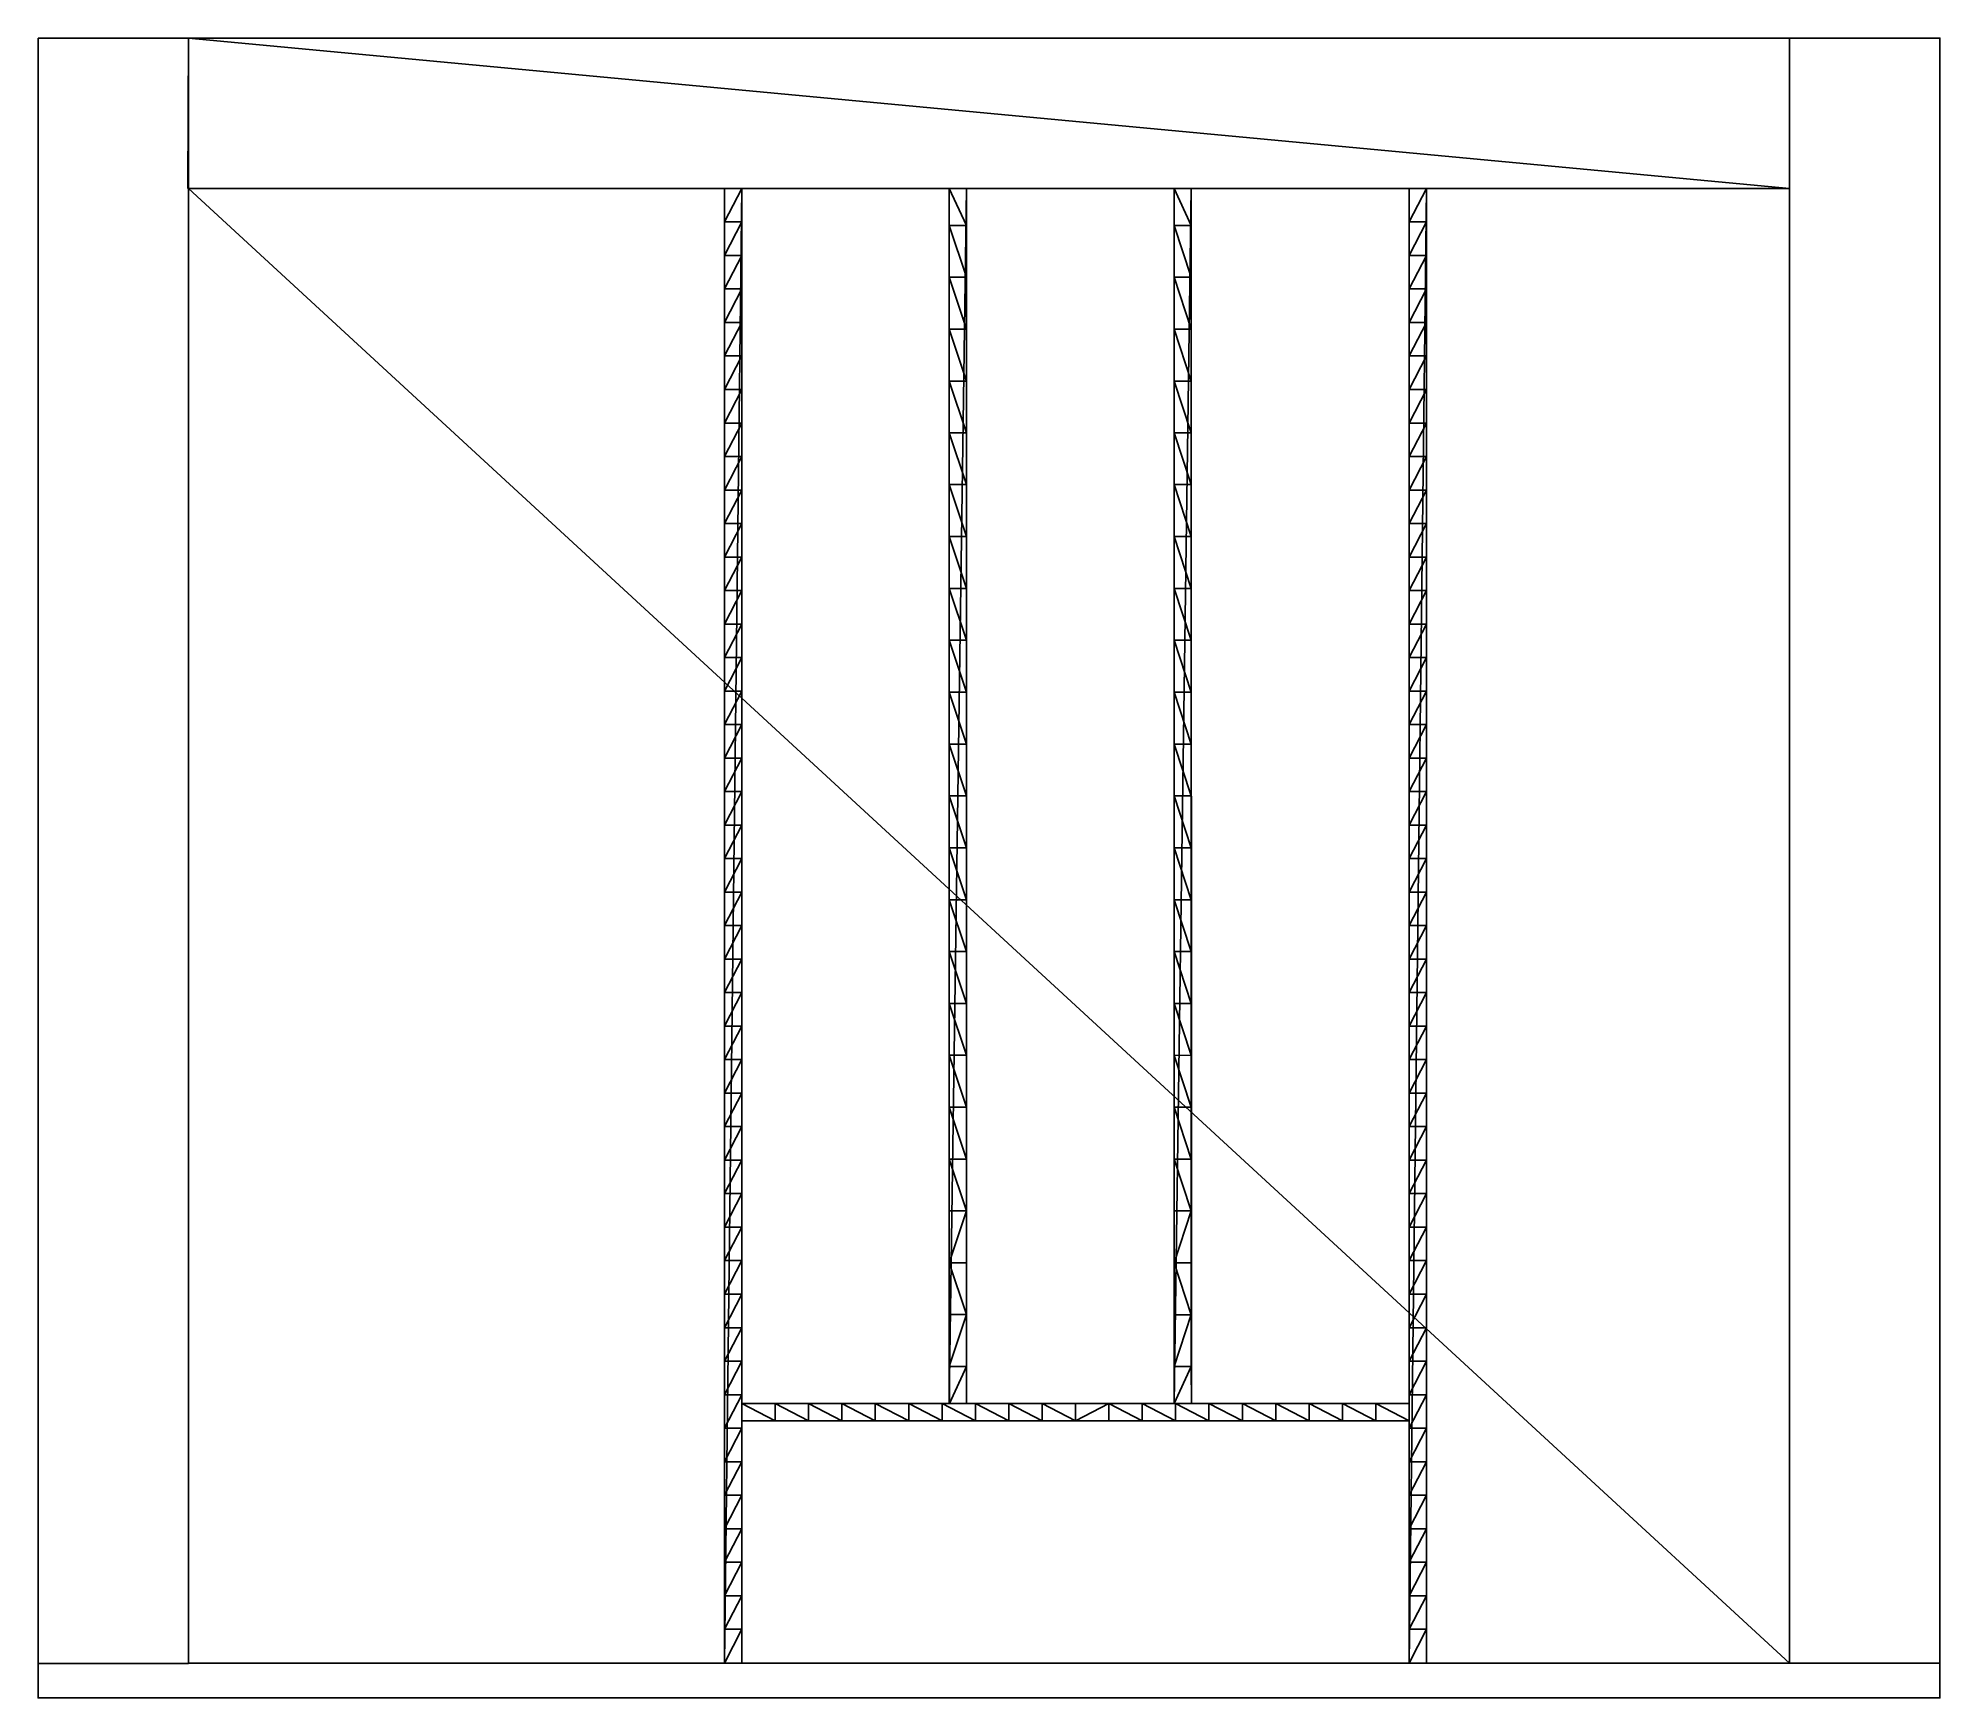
# Model space of a CAD drawing. Extents: x -275 to 275, y -480 to 0.
import ezdxf

# ---------------------------------------------------------------- set-up
doc = ezdxf.new("R2010")
doc.units = 0
doc.layers.get('0').update_dxf_attribs({"linetype": 'CONTINUOUS'})
doc.layers.add('BRANCO', color=7, linetype='CONTINUOUS')

msp = doc.modelspace()

# ---------------------------------------------------------------- linework, layer by layer
at = {"linetype": 'CONTINUOUS'}
for p, q in [((-275.022996, -470.045414), (-275.022996, -480.045414)), ((-275.022996, -480.045414), (275.023, -480.045414))]:
    msp.add_line(p, q, dxfattribs=at)
for points in [[(231.523, 0), (231.523, -470), (275.023, -470), (275.023, 0)], [(-275.022996, -0.045414), (-275.022996, -470.045414), (-231.522996, -470.045414), (-231.522996, -0.045414)], [(275.023, -470), (-275.022996, -470.045414), (-275.022996, -480.045414), (275.023, -480.045414)]]:
    msp.add_3dface(points, dxfattribs=at)
at = {"layer": 'BRANCO'}
for points in [[(231.523, -43.5), (-231.523, 0), (-231.6568, -43.5), (231.523, -43.5)], [(231.523, 0), (-231.523, 0), (231.523, -43.5), (231.523, 0)], [(-231.523, 0), (231.523, 0), (231.523, -43.5), (-231.523, 0)], [(-231.523, 0), (231.523, -43.5), (-231.5191, -43.5), (-231.523, 0)], [(-231.6568, -43.5), (-231.6568, -43.5, -74), (231.523, -43.5, -74), (-231.6568, -43.5)], [(-231.6568, -43.5), (231.523, -43.5, -74), (231.523, -43.5), (-231.6568, -43.5)], [(-231.5191, -43.54221), (-231.4779, -470, -74), (-231.4779, -43.5, -74), (-231.5191, -43.54221)], [(-231.5191, -43.54221), (-231.5191, -470), (-231.4779, -470, -74), (-231.5191, -43.54221)], [(-231.4779, -43.5, -74), (-231.4779, -470, -74), (231.523, -470, -74), (-231.4779, -43.5, -74)], [(-231.4779, -43.5, -74), (231.523, -470, -74), (231.523, -43.5, -74), (-231.4779, -43.5, -74)], [(-76.47697, -53.19, -21.84654), (-76.47697, -43.5, -24.00294), (-76.47697, -53.19, -74.00294), (-76.47697, -53.19, -21.84654)], [(-76.47697, -53.19, -74.00294), (-76.47697, -43.5, -24.00294), (-76.47697, -43.5, -74.00294), (-76.47697, -53.19, -74.00294)], [(-71.47697, -43.5, -24.00294), (-76.47697, -43.5, -24.00294), (-76.47697, -43.5, -74.00294), (-71.47697, -43.5, -24.00294)], [(-71.47697, -43.5, -24.00294), (-76.47697, -43.5, -74.00294), (-71.47697, -43.5, -74.00294), (-71.47697, -43.5, -24.00294)], [(-71.47697, -43.5, -24.00294), (-76.47697, -43.5, -24.00294), (-76.47697, -53.19, -21.84654), (-71.47697, -43.5, -24.00294)], [(-71.47697, -43.5, -24.00294), (-76.47697, -53.19, -21.84654), (-71.47697, -53.19, -21.84654), (-71.47697, -43.5, -24.00294)], [(-76.47697, -470, -74.00294), (-71.47697, -470, -74.00294), (-71.47697, -43.5, -74.00294), (-76.47697, -470, -74.00294)], [(-76.47697, -470, -74.00294), (-71.47697, -43.5, -74.00294), (-76.47697, -43.5, -74.00294), (-76.47697, -470, -74.00294)], [(-71.47697, -43.5, -24.00294), (-71.47697, -53.19, -21.84654), (-71.47697, -53.19, -74.00294), (-71.47697, -43.5, -24.00294)], [(-71.47697, -43.5, -24.00294), (-71.47697, -53.19, -74.00294), (-71.47697, -43.5, -74.00294), (-71.47697, -43.5, -24.00294)], [(-6.492396, -43.49377, -74.0202), (-6.492396, -43.49377, -24.0202), (-11.4924, -43.5, -24.0202), (-6.492396, -43.49377, -74.0202)], [(-6.492396, -43.49377, -74.0202), (-11.4924, -43.5, -24.0202), (-11.4924, -43.5, -74.0202), (-6.492396, -43.49377, -74.0202)], [(-11.47697, -394.8884, -74.0202), (-6.492396, -43.49377, -74.0202), (-11.4924, -43.5, -74.0202), (-11.47697, -394.8884, -74.0202)], [(-6.484683, -54.18798, -21.18592), (-6.498005, -43.49378, -24.0202), (-11.4924, -43.49755, -24.02085), (-6.484683, -54.18798, -21.18592)], [(-6.484683, -54.18798, -21.18592), (-11.4924, -43.49755, -24.02085), (-11.48468, -54.19421, -21.18592), (-6.484683, -54.18798, -21.18592)], [(-11.48468, -54.19421, -21.18592), (-11.4924, -43.5, -24.0202), (-11.49193, -54.19421, -74.0202), (-11.48468, -54.19421, -21.18592)], [(-11.49193, -54.19421, -74.0202), (-11.4924, -43.5, -24.0202), (-11.4924, -43.5, -74.0202), (-11.49193, -54.19421, -74.0202)], [(-11.47697, -394.8884, -74.0202), (-6.47697, -394.8822, -74.0202), (-6.492396, -43.49377, -74.0202), (-11.47697, -394.8884, -74.0202)], [(-6.492396, -43.49377, -24.0202), (-6.484683, -54.18798, -21.18592), (-6.491927, -54.18798, -74.0202), (-6.492396, -43.49377, -24.0202)], [(-6.492396, -43.49377, -24.0202), (-6.491927, -54.18798, -74.0202), (-6.492396, -43.49377, -74.0202), (-6.492396, -43.49377, -24.0202)], [(58.50761, -43.50116, -73.93039), (58.50761, -43.50116, -23.93039), (53.5076, -43.50739, -23.93039), (58.50761, -43.50116, -73.93039)], [(58.50761, -43.50116, -73.93039), (53.5076, -43.50739, -23.93039), (53.5076, -43.50739, -73.93039), (58.50761, -43.50116, -73.93039)], [(53.52303, -394.8958, -73.93039), (58.50761, -43.50116, -73.93039), (53.5076, -43.50739, -73.93039), (53.52303, -394.8958, -73.93039)], [(58.51532, -54.19537, -21.0961), (58.502, -43.50117, -23.93039), (53.5076, -43.50494, -23.93104), (58.51532, -54.19537, -21.0961)], [(58.51532, -54.19537, -21.0961), (53.5076, -43.50494, -23.93104), (53.51532, -54.2016, -21.0961), (58.51532, -54.19537, -21.0961)], [(53.50808, -54.2016, -73.93039), (53.50761, -43.50739, -23.93039), (53.5076, -43.50739, -73.93039), (53.50808, -54.2016, -73.93039)], [(53.51532, -54.2016, -21.0961), (53.50761, -43.50739, -23.93039), (53.50808, -54.2016, -73.93039), (53.51532, -54.2016, -21.0961)], [(53.52303, -394.8958, -73.93039), (58.52303, -394.8896, -73.93039), (58.50761, -43.50116, -73.93039), (53.52303, -394.8958, -73.93039)], [(58.50761, -43.50116, -23.93039), (58.51532, -54.19537, -21.0961), (58.50808, -54.19537, -73.93039), (58.50761, -43.50116, -23.93039)], [(58.50761, -43.50116, -23.93039), (58.50808, -54.19537, -73.93039), (58.50761, -43.50116, -73.93039), (58.50761, -43.50116, -23.93039)], [(121.523, -53.19, -21.84065), (121.523, -43.5, -23.99706), (121.523, -53.19, -73.99706), (121.523, -53.19, -21.84065)], [(121.523, -53.19, -73.99706), (121.523, -43.5, -23.99706), (121.523, -43.5, -73.99706), (121.523, -53.19, -73.99706)], [(126.523, -43.5, -23.99706), (121.523, -43.5, -23.99706), (121.523, -43.5, -73.99706), (126.523, -43.5, -23.99706)], [(126.523, -43.5, -23.99706), (121.523, -43.5, -73.99706), (126.523, -43.5, -73.99706), (126.523, -43.5, -23.99706)], [(126.523, -43.5, -23.99706), (121.523, -43.5, -23.99706), (121.523, -53.19, -21.84065), (126.523, -43.5, -23.99706)], [(126.523, -43.5, -23.99706), (121.523, -53.19, -21.84065), (126.523, -53.19, -21.84065), (126.523, -43.5, -23.99706)], [(121.523, -470, -73.99706), (126.523, -470, -73.99706), (126.523, -43.5, -73.99706), (121.523, -470, -73.99706)], [(121.523, -470, -73.99706), (126.523, -43.5, -73.99706), (121.523, -43.5, -73.99706), (121.523, -470, -73.99706)], [(126.523, -43.5, -23.99706), (126.523, -53.19, -21.84065), (126.523, -53.19, -73.99706), (126.523, -43.5, -23.99706)], [(126.523, -43.5, -23.99706), (126.523, -53.19, -73.99706), (126.523, -43.5, -73.99706), (126.523, -43.5, -23.99706)], [(231.523, -470), (231.523, -43.5), (231.523, -470, -74), (231.523, -470)], [(231.523, -470, -74), (231.523, -43.5), (231.523, -43.5, -74), (231.523, -470, -74)], [(-76.47697, -62.88, -19.795), (-76.47697, -53.19, -21.84654), (-76.47697, -62.88, -74.00294), (-76.47697, -62.88, -19.795)], [(-76.47697, -62.88, -74.00294), (-76.47697, -53.19, -21.84654), (-76.47697, -53.19, -74.00294), (-76.47697, -62.88, -74.00294)], [(-71.47697, -53.19, -21.84654), (-76.47697, -53.19, -21.84654), (-76.47697, -62.88, -19.795), (-71.47697, -53.19, -21.84654)], [(-71.47697, -53.19, -21.84654), (-76.47697, -62.88, -19.795), (-71.47697, -62.88, -19.795), (-71.47697, -53.19, -21.84654)], [(-71.47697, -53.19, -21.84654), (-71.47697, -62.88, -19.795), (-71.47697, -62.88, -74.00294), (-71.47697, -53.19, -21.84654)], [(-71.47697, -53.19, -21.84654), (-71.47697, -62.88, -74.00294), (-71.47697, -53.19, -74.00294), (-71.47697, -53.19, -21.84654)], [(-11.49127, -69.19421, -74.0202), (-11.48468, -54.19421, -21.18592), (-11.49193, -54.19421, -74.0202), (-11.49127, -69.19421, -74.0202)], [(-11.48468, -69.19421, -17.52875), (-11.48468, -54.19421, -21.18592), (-11.49127, -69.19421, -74.0202), (-11.48468, -69.19421, -17.52875)], [(-6.484683, -69.18798, -17.52875), (-6.503369, -54.188, -21.18592), (-11.48468, -54.18835, -21.18735), (-6.484683, -69.18798, -17.52875)], [(-6.484683, -69.18798, -17.52875), (-11.48468, -54.18835, -21.18735), (-11.48468, -69.19421, -17.52875), (-6.484683, -69.18798, -17.52875)], [(-6.484683, -54.18798, -21.18592), (-6.491268, -69.18798, -74.0202), (-6.491927, -54.18798, -74.0202), (-6.484683, -54.18798, -21.18592)], [(-6.484683, -54.18798, -21.18592), (-6.484683, -69.18798, -17.52875), (-6.491268, -69.18798, -74.0202), (-6.484683, -54.18798, -21.18592)], [(53.50873, -69.2016, -73.93039), (53.51532, -54.2016, -21.0961), (53.50808, -54.2016, -73.93039), (53.50873, -69.2016, -73.93039)], [(53.51532, -69.2016, -17.43893), (53.51532, -54.2016, -21.0961), (53.50873, -69.2016, -73.93039), (53.51532, -69.2016, -17.43893)], [(58.51532, -69.19537, -17.43893), (58.49663, -54.19539, -21.0961), (53.51532, -54.19574, -21.09753), (58.51532, -69.19537, -17.43893)], [(58.51532, -69.19537, -17.43893), (53.51532, -54.19574, -21.09753), (53.51532, -69.2016, -17.43893), (58.51532, -69.19537, -17.43893)], [(58.51532, -54.19537, -21.0961), (58.50873, -69.19537, -73.93039), (58.50808, -54.19537, -73.93039), (58.51532, -54.19537, -21.0961)], [(58.51532, -54.19537, -21.0961), (58.51532, -69.19537, -17.43893), (58.50873, -69.19537, -73.93039), (58.51532, -54.19537, -21.0961)], [(121.523, -62.88, -19.78912), (121.523, -53.19, -21.84065), (121.523, -62.88, -73.99706), (121.523, -62.88, -19.78912)], [(121.523, -62.88, -73.99706), (121.523, -53.19, -21.84065), (121.523, -53.19, -73.99706), (121.523, -62.88, -73.99706)], [(126.523, -53.19, -21.84065), (121.523, -53.19, -21.84065), (121.523, -62.88, -19.78912), (126.523, -53.19, -21.84065)], [(126.523, -53.19, -21.84065), (121.523, -62.88, -19.78912), (126.523, -62.88, -19.78912), (126.523, -53.19, -21.84065)], [(126.523, -53.19, -21.84065), (126.523, -62.88, -19.78912), (126.523, -62.88, -73.99706), (126.523, -53.19, -21.84065)], [(126.523, -53.19, -21.84065), (126.523, -62.88, -73.99706), (126.523, -53.19, -73.99706), (126.523, -53.19, -21.84065)], [(-76.47697, -72.57, -17.84766), (-76.47697, -62.88, -19.795), (-76.47697, -72.57, -74.00294), (-76.47697, -72.57, -17.84766)], [(-76.47697, -72.57, -74.00294), (-76.47697, -62.88, -19.795), (-76.47697, -62.88, -74.00294), (-76.47697, -72.57, -74.00294)], [(-71.47697, -62.88, -19.795), (-76.47697, -62.88, -19.795), (-76.47697, -72.57, -17.84766), (-71.47697, -62.88, -19.795)], [(-71.47697, -62.88, -19.795), (-76.47697, -72.57, -17.84766), (-71.47697, -72.57, -17.84766), (-71.47697, -62.88, -19.795)], [(-71.47697, -62.88, -19.795), (-71.47697, -72.57, -17.84766), (-71.47697, -72.57, -74.00294), (-71.47697, -62.88, -19.795)], [(-71.47697, -62.88, -19.795), (-71.47697, -72.57, -74.00294), (-71.47697, -62.88, -74.00294), (-71.47697, -62.88, -19.795)], [(121.523, -72.57, -17.84177), (121.523, -62.88, -19.78912), (121.523, -72.57, -73.99706), (121.523, -72.57, -17.84177)], [(121.523, -72.57, -73.99706), (121.523, -62.88, -19.78912), (121.523, -62.88, -73.99706), (121.523, -72.57, -73.99706)], [(126.523, -62.88, -19.78912), (121.523, -62.88, -19.78912), (121.523, -72.57, -17.84177), (126.523, -62.88, -19.78912)], [(126.523, -62.88, -19.78912), (121.523, -72.57, -17.84177), (126.523, -72.57, -17.84177), (126.523, -62.88, -19.78912)], [(126.523, -62.88, -19.78912), (126.523, -72.57, -17.84177), (126.523, -72.57, -73.99706), (126.523, -62.88, -19.78912)], [(126.523, -62.88, -19.78912), (126.523, -72.57, -73.99706), (126.523, -62.88, -73.99706), (126.523, -62.88, -19.78912)], [(-11.48468, -84.19421, -74.0202), (-11.48468, -69.19421, -17.52875), (-11.49127, -69.19421, -74.0202), (-11.48468, -84.19421, -74.0202)], [(-6.484683, -84.18798, -14.23757), (-6.503369, -69.188, -17.52875), (-11.48468, -69.19421, -17.52817), (-6.484683, -84.18798, -14.23757)], [(-11.48468, -84.19421, -14.23757), (-11.48468, -69.19421, -17.52875), (-11.48468, -84.19421, -74.0202), (-11.48468, -84.19421, -14.23757)], [(-6.484683, -84.18798, -14.23757), (-11.48468, -69.19421, -17.52817), (-11.48468, -84.19421, -14.23757), (-6.484683, -84.18798, -14.23757)], [(-6.484683, -69.18798, -17.52875), (-6.484683, -84.18798, -74.0202), (-6.491268, -69.18798, -74.0202), (-6.484683, -69.18798, -17.52875)], [(-6.484683, -69.18798, -17.52875), (-6.484683, -84.18798, -14.23757), (-6.484683, -84.18798, -74.0202), (-6.484683, -69.18798, -17.52875)], [(53.51532, -84.2016, -73.93039), (53.51532, -69.2016, -17.43893), (53.50873, -69.2016, -73.93039), (53.51532, -84.2016, -73.93039)], [(58.51532, -84.19537, -14.14776), (58.49663, -69.1954, -17.43893), (53.51532, -69.2016, -17.43835), (58.51532, -84.19537, -14.14776)], [(53.51532, -84.2016, -14.14776), (53.51532, -69.2016, -17.43893), (53.51532, -84.2016, -73.93039), (53.51532, -84.2016, -14.14776)], [(58.51532, -84.19537, -14.14776), (53.51532, -69.2016, -17.43835), (53.51532, -84.2016, -14.14776), (58.51532, -84.19537, -14.14776)], [(58.51532, -69.19537, -17.43893), (58.51532, -84.19537, -73.93039), (58.50873, -69.19537, -73.93039), (58.51532, -69.19537, -17.43893)], [(58.51532, -69.19537, -17.43893), (58.51532, -84.19537, -14.14776), (58.51532, -84.19537, -73.93039), (58.51532, -69.19537, -17.43893)], [(-76.47697, -82.26, -16.00385), (-76.47697, -72.57, -17.84766), (-76.47697, -82.26, -74.00294), (-76.47697, -82.26, -16.00385)], [(-76.47697, -82.26, -74.00294), (-76.47697, -72.57, -17.84766), (-76.47697, -72.57, -74.00294), (-76.47697, -82.26, -74.00294)], [(-71.47697, -72.57, -17.84766), (-76.47697, -72.57, -17.84766), (-76.47697, -82.26, -16.00385), (-71.47697, -72.57, -17.84766)], [(-71.47697, -72.57, -17.84766), (-76.47697, -82.26, -16.00385), (-71.47697, -82.26, -16.00385), (-71.47697, -72.57, -17.84766)], [(-71.47697, -72.57, -17.84766), (-71.47697, -82.26, -16.00385), (-71.47697, -82.26, -74.00294), (-71.47697, -72.57, -17.84766)], [(-71.47697, -72.57, -17.84766), (-71.47697, -82.26, -74.00294), (-71.47697, -72.57, -74.00294), (-71.47697, -72.57, -17.84766)], [(121.523, -82.26, -15.99797), (121.523, -72.57, -17.84177), (121.523, -82.26, -73.99706), (121.523, -82.26, -15.99797)], [(121.523, -82.26, -73.99706), (121.523, -72.57, -17.84177), (121.523, -72.57, -73.99706), (121.523, -82.26, -73.99706)], [(126.523, -72.57, -17.84177), (121.523, -72.57, -17.84177), (121.523, -82.26, -15.99797), (126.523, -72.57, -17.84177)], [(126.523, -72.57, -17.84177), (121.523, -82.26, -15.99797), (126.523, -82.26, -15.99797), (126.523, -72.57, -17.84177)], [(126.523, -72.57, -17.84177), (126.523, -82.26, -15.99797), (126.523, -82.26, -73.99706), (126.523, -72.57, -17.84177)], [(126.523, -72.57, -17.84177), (126.523, -82.26, -73.99706), (126.523, -72.57, -73.99706), (126.523, -72.57, -17.84177)], [(-76.47697, -91.95, -14.26299), (-76.47697, -82.26, -16.00385), (-76.47697, -91.95, -74.00294), (-76.47697, -91.95, -14.26299)], [(-76.47697, -91.95, -74.00294), (-76.47697, -82.26, -16.00385), (-76.47697, -82.26, -74.00294), (-76.47697, -91.95, -74.00294)], [(-71.47697, -82.26, -16.00385), (-76.47697, -82.26, -16.00385), (-76.47697, -91.95, -14.26299), (-71.47697, -82.26, -16.00385)], [(-71.47697, -82.26, -16.00385), (-76.47697, -91.95, -14.26299), (-71.47697, -91.95, -14.26299), (-71.47697, -82.26, -16.00385)], [(-71.47697, -82.26, -16.00385), (-71.47697, -91.95, -14.26299), (-71.47697, -91.95, -74.00294), (-71.47697, -82.26, -16.00385)], [(-71.47697, -82.26, -16.00385), (-71.47697, -91.95, -74.00294), (-71.47697, -82.26, -74.00294), (-71.47697, -82.26, -16.00385)], [(121.523, -91.95, -14.2571), (121.523, -82.26, -15.99797), (121.523, -91.95, -73.99706), (121.523, -91.95, -14.2571)], [(121.523, -91.95, -73.99706), (121.523, -82.26, -15.99797), (121.523, -82.26, -73.99706), (121.523, -91.95, -73.99706)], [(126.523, -82.26, -15.99797), (121.523, -82.26, -15.99797), (121.523, -91.95, -14.2571), (126.523, -82.26, -15.99797)], [(126.523, -82.26, -15.99797), (121.523, -91.95, -14.2571), (126.523, -91.95, -14.2571), (126.523, -82.26, -15.99797)], [(126.523, -82.26, -15.99797), (126.523, -91.95, -14.2571), (126.523, -91.95, -73.99706), (126.523, -82.26, -15.99797)], [(126.523, -82.26, -15.99797), (126.523, -91.95, -73.99706), (126.523, -82.26, -73.99706), (126.523, -82.26, -15.99797)], [(-6.484683, -99.18798, -11.30687), (-6.503369, -84.188, -14.23757), (-11.48468, -84.18822, -14.23874), (-6.484683, -99.18798, -11.30687)], [(-6.484683, -99.18798, -11.30687), (-11.48468, -84.18822, -14.23874), (-11.48468, -99.19421, -11.30687), (-6.484683, -99.18798, -11.30687)], [(-11.48468, -99.19421, -11.30687), (-11.48468, -84.19421, -14.23757), (-11.48468, -99.19421, -74.0202), (-11.48468, -99.19421, -11.30687)], [(-11.48468, -99.19421, -74.0202), (-11.48468, -84.19421, -14.23757), (-11.48468, -84.19421, -74.0202), (-11.48468, -99.19421, -74.0202)], [(-6.484683, -84.18798, -14.23757), (-6.484683, -99.18798, -11.30687), (-6.484683, -99.18798, -74.0202), (-6.484683, -84.18798, -14.23757)], [(-6.484683, -84.18798, -14.23757), (-6.484683, -99.18798, -74.0202), (-6.484683, -84.18798, -74.0202), (-6.484683, -84.18798, -14.23757)], [(58.51532, -99.19537, -11.21706), (58.49663, -84.1954, -14.14776), (53.51532, -84.19563, -14.14892), (58.51532, -99.19537, -11.21706)], [(58.51532, -99.19537, -11.21706), (53.51532, -84.19563, -14.14892), (53.51532, -99.2016, -11.21706), (58.51532, -99.19537, -11.21706)], [(53.51532, -99.2016, -11.21706), (53.51532, -84.2016, -14.14776), (53.51532, -99.2016, -73.93039), (53.51532, -99.2016, -11.21706)], [(53.51532, -99.2016, -73.93039), (53.51532, -84.2016, -14.14776), (53.51532, -84.2016, -73.93039), (53.51532, -99.2016, -73.93039)], [(58.51532, -84.19537, -14.14776), (58.51532, -99.19537, -11.21706), (58.51532, -99.19537, -73.93039), (58.51532, -84.19537, -14.14776)], [(58.51532, -84.19537, -14.14776), (58.51532, -99.19537, -73.93039), (58.51532, -84.19537, -73.93039), (58.51532, -84.19537, -14.14776)], [(-76.47697, -101.64, -12.62449), (-76.47697, -91.95, -14.26299), (-76.47697, -101.64, -74.00294), (-76.47697, -101.64, -12.62449)], [(-76.47697, -101.64, -74.00294), (-76.47697, -91.95, -14.26299), (-76.47697, -91.95, -74.00294), (-76.47697, -101.64, -74.00294)], [(-71.47697, -91.95, -14.26299), (-76.47697, -91.95, -14.26299), (-76.47697, -101.64, -12.62449), (-71.47697, -91.95, -14.26299)], [(-71.47697, -91.95, -14.26299), (-76.47697, -101.64, -12.62449), (-71.47697, -101.64, -12.62449), (-71.47697, -91.95, -14.26299)], [(-71.47697, -91.95, -14.26299), (-71.47697, -101.64, -12.62449), (-71.47697, -101.64, -74.00294), (-71.47697, -91.95, -14.26299)], [(-71.47697, -91.95, -14.26299), (-71.47697, -101.64, -74.00294), (-71.47697, -91.95, -74.00294), (-71.47697, -91.95, -14.26299)], [(121.523, -101.64, -12.6186), (121.523, -91.95, -14.2571), (121.523, -101.64, -73.99706), (121.523, -101.64, -12.6186)], [(121.523, -101.64, -73.99706), (121.523, -91.95, -14.2571), (121.523, -91.95, -73.99706), (121.523, -101.64, -73.99706)], [(126.523, -91.95, -14.2571), (121.523, -91.95, -14.2571), (121.523, -101.64, -12.6186), (126.523, -91.95, -14.2571)], [(126.523, -91.95, -14.2571), (121.523, -101.64, -12.6186), (126.523, -101.64, -12.6186), (126.523, -91.95, -14.2571)], [(126.523, -91.95, -14.2571), (126.523, -101.64, -12.6186), (126.523, -101.64, -73.99706), (126.523, -91.95, -14.2571)], [(126.523, -91.95, -14.2571), (126.523, -101.64, -73.99706), (126.523, -91.95, -73.99706), (126.523, -91.95, -14.2571)], [(-76.47697, -111.33, -11.08783), (-76.47697, -101.64, -12.62449), (-76.47697, -111.33, -74.00294), (-76.47697, -111.33, -11.08783)], [(-76.47697, -111.33, -74.00294), (-76.47697, -101.64, -12.62449), (-76.47697, -101.64, -74.00294), (-76.47697, -111.33, -74.00294)], [(-71.47697, -101.64, -12.62449), (-76.47697, -101.64, -12.62449), (-76.47697, -111.33, -11.08783), (-71.47697, -101.64, -12.62449)], [(-71.47697, -101.64, -12.62449), (-76.47697, -111.33, -11.08783), (-71.47697, -111.33, -11.08783), (-71.47697, -101.64, -12.62449)], [(-71.47697, -101.64, -12.62449), (-71.47697, -111.33, -11.08783), (-71.47697, -111.33, -74.00294), (-71.47697, -101.64, -12.62449)], [(-71.47697, -101.64, -12.62449), (-71.47697, -111.33, -74.00294), (-71.47697, -101.64, -74.00294), (-71.47697, -101.64, -12.62449)], [(-11.48468, -114.1942, -8.717968), (-11.48468, -99.19421, -11.30687), (-11.48929, -114.1942, -74.0202), (-11.48468, -114.1942, -8.717968)], [(-11.48929, -114.1942, -74.0202), (-11.48468, -99.19421, -11.30687), (-11.48468, -99.19421, -74.0202), (-11.48929, -114.1942, -74.0202)], [(-6.484683, -114.188, -8.717968), (-6.503369, -99.188, -11.30687), (-11.48468, -99.19421, -11.30687), (-6.484683, -114.188, -8.717968)], [(-6.484683, -114.188, -8.717968), (-11.48468, -99.19421, -11.30687), (-11.48468, -114.1942, -8.717968), (-6.484683, -114.188, -8.717968)], [(-6.484683, -99.18798, -11.30687), (-6.484683, -114.188, -8.717968), (-6.489293, -114.188, -74.0202), (-6.484683, -99.18798, -11.30687)], [(-6.484683, -99.18798, -11.30687), (-6.489293, -114.188, -74.0202), (-6.484683, -99.18798, -74.0202), (-6.484683, -99.18798, -11.30687)], [(53.51532, -114.2016, -8.628151), (53.51532, -99.2016, -11.21706), (53.51071, -114.2016, -73.93039), (53.51532, -114.2016, -8.628151)], [(53.51071, -114.2016, -73.93039), (53.51532, -99.2016, -11.21706), (53.51532, -99.2016, -73.93039), (53.51071, -114.2016, -73.93039)], [(58.51532, -114.1954, -8.628151), (58.49663, -99.1954, -11.21706), (53.51532, -99.2016, -11.21706), (58.51532, -114.1954, -8.628151)], [(58.51532, -114.1954, -8.628151), (53.51532, -99.2016, -11.21706), (53.51532, -114.2016, -8.628151), (58.51532, -114.1954, -8.628151)], [(58.51532, -99.19537, -11.21706), (58.51532, -114.1954, -8.628151), (58.51071, -114.1954, -73.93039), (58.51532, -99.19537, -11.21706)], [(58.51532, -99.19537, -11.21706), (58.51071, -114.1954, -73.93039), (58.51532, -99.19537, -73.93039), (58.51532, -99.19537, -11.21706)], [(121.523, -111.33, -11.08195), (121.523, -101.64, -12.6186), (121.523, -111.33, -73.99706), (121.523, -111.33, -11.08195)], [(121.523, -111.33, -73.99706), (121.523, -101.64, -12.6186), (121.523, -101.64, -73.99706), (121.523, -111.33, -73.99706)], [(126.523, -101.64, -12.6186), (121.523, -101.64, -12.6186), (121.523, -111.33, -11.08195), (126.523, -101.64, -12.6186)], [(126.523, -101.64, -12.6186), (121.523, -111.33, -11.08195), (126.523, -111.33, -11.08195), (126.523, -101.64, -12.6186)], [(126.523, -101.64, -12.6186), (126.523, -111.33, -11.08195), (126.523, -111.33, -73.99706), (126.523, -101.64, -12.6186)], [(126.523, -101.64, -12.6186), (126.523, -111.33, -73.99706), (126.523, -101.64, -73.99706), (126.523, -101.64, -12.6186)], [(-76.47697, -121.02, -9.652516), (-76.47697, -111.33, -11.08783), (-76.47697, -121.02, -74.00294), (-76.47697, -121.02, -9.652516)], [(-76.47697, -121.02, -74.00294), (-76.47697, -111.33, -11.08783), (-76.47697, -111.33, -74.00294), (-76.47697, -121.02, -74.00294)], [(-71.47697, -111.33, -11.08783), (-76.47697, -111.33, -11.08783), (-76.47697, -121.02, -9.652516), (-71.47697, -111.33, -11.08783)], [(-71.47697, -111.33, -11.08783), (-76.47697, -121.02, -9.652516), (-71.47697, -121.02, -9.652516), (-71.47697, -111.33, -11.08783)], [(-71.47697, -111.33, -11.08783), (-71.47697, -121.02, -9.652516), (-71.47697, -121.02, -74.00294), (-71.47697, -111.33, -11.08783)], [(-71.47697, -111.33, -11.08783), (-71.47697, -121.02, -74.00294), (-71.47697, -111.33, -74.00294), (-71.47697, -111.33, -11.08783)], [(-6.492396, -129.1427, -6.514429), (-11.48468, -114.1856, -8.719232), (-11.4924, -129.1489, -6.514429), (-6.492396, -129.1427, -6.514429)], [(-11.4924, -129.1489, -6.514429), (-11.48468, -114.1942, -8.717968), (-11.48468, -129.1942, -74.0202), (-11.4924, -129.1489, -6.514429)], [(-11.48468, -129.1942, -74.0202), (-11.48468, -114.1942, -8.717968), (-11.48929, -114.1942, -74.0202), (-11.48468, -129.1942, -74.0202)], [(-6.492396, -129.1427, -6.514429), (-6.511026, -114.188, -8.717968), (-11.48468, -114.1856, -8.719232), (-6.492396, -129.1427, -6.514429)], [(-6.484683, -114.188, -8.717968), (-6.492396, -129.1427, -6.514429), (-6.484683, -129.188, -74.0202), (-6.484683, -114.188, -8.717968)], [(-6.484683, -114.188, -8.717968), (-6.484683, -129.188, -74.0202), (-6.489293, -114.188, -74.0202), (-6.484683, -114.188, -8.717968)], [(58.50761, -129.1501, -6.424611), (53.51532, -114.193, -8.629415), (53.50761, -129.1563, -6.424611), (58.50761, -129.1501, -6.424611)], [(53.50761, -129.1563, -6.424611), (53.51532, -114.2016, -8.628151), (53.51532, -129.2016, -73.93039), (53.50761, -129.1563, -6.424611)], [(53.51532, -129.2016, -73.93039), (53.51532, -114.2016, -8.628151), (53.51071, -114.2016, -73.93039), (53.51532, -129.2016, -73.93039)], [(58.50761, -129.1501, -6.424611), (58.48898, -114.1954, -8.628151), (53.51532, -114.193, -8.629415), (58.50761, -129.1501, -6.424611)], [(58.51532, -114.1954, -8.628151), (58.50761, -129.1501, -6.424611), (58.51532, -129.1954, -73.93039), (58.51532, -114.1954, -8.628151)], [(58.51532, -114.1954, -8.628151), (58.51532, -129.1954, -73.93039), (58.51071, -114.1954, -73.93039), (58.51532, -114.1954, -8.628151)], [(121.523, -121.02, -9.64663), (121.523, -111.33, -11.08195), (121.523, -121.02, -73.99706), (121.523, -121.02, -9.64663)], [(121.523, -121.02, -73.99706), (121.523, -111.33, -11.08195), (121.523, -111.33, -73.99706), (121.523, -121.02, -73.99706)], [(126.523, -111.33, -11.08195), (121.523, -111.33, -11.08195), (121.523, -121.02, -9.64663), (126.523, -111.33, -11.08195)], [(126.523, -111.33, -11.08195), (121.523, -121.02, -9.64663), (126.523, -121.02, -9.64663), (126.523, -111.33, -11.08195)], [(126.523, -111.33, -11.08195), (126.523, -121.02, -9.64663), (126.523, -121.02, -73.99706), (126.523, -111.33, -11.08195)], [(126.523, -111.33, -11.08195), (126.523, -121.02, -73.99706), (126.523, -111.33, -73.99706), (126.523, -111.33, -11.08195)], [(-76.47697, -130.71, -8.318087), (-76.47697, -121.02, -9.652516), (-76.47697, -130.71, -74.00294), (-76.47697, -130.71, -8.318087)], [(-76.47697, -130.71, -74.00294), (-76.47697, -121.02, -9.652516), (-76.47697, -121.02, -74.00294), (-76.47697, -130.71, -74.00294)], [(-71.47697, -121.02, -9.652516), (-76.47697, -121.02, -9.652516), (-76.47697, -130.71, -8.318087), (-71.47697, -121.02, -9.652516)], [(-71.47697, -121.02, -9.652516), (-76.47697, -130.71, -8.318087), (-71.47697, -130.71, -8.318087), (-71.47697, -121.02, -9.652516)], [(-71.47697, -121.02, -9.652516), (-71.47697, -130.71, -8.318087), (-71.47697, -130.71, -74.00294), (-71.47697, -121.02, -9.652516)], [(-71.47697, -121.02, -9.652516), (-71.47697, -130.71, -74.00294), (-71.47697, -121.02, -74.00294), (-71.47697, -121.02, -9.652516)], [(121.523, -130.71, -8.312201), (121.523, -121.02, -9.64663), (121.523, -130.71, -73.99706), (121.523, -130.71, -8.312201)], [(121.523, -130.71, -73.99706), (121.523, -121.02, -9.64663), (121.523, -121.02, -73.99706), (121.523, -130.71, -73.99706)], [(126.523, -121.02, -9.64663), (121.523, -121.02, -9.64663), (121.523, -130.71, -8.312201), (126.523, -121.02, -9.64663)], [(126.523, -121.02, -9.64663), (121.523, -130.71, -8.312201), (126.523, -130.71, -8.312201), (126.523, -121.02, -9.64663)], [(126.523, -121.02, -9.64663), (126.523, -130.71, -8.312201), (126.523, -130.71, -73.99706), (126.523, -121.02, -9.64663)], [(126.523, -121.02, -9.64663), (126.523, -130.71, -73.99706), (126.523, -121.02, -73.99706), (126.523, -121.02, -9.64663)], [(-76.47697, -140.4, -7.084118), (-76.47697, -130.71, -8.217201), (-76.47697, -140.4, -74.00294), (-76.47697, -140.4, -7.084118)], [(-76.47697, -140.4, -74.00294), (-76.47697, -130.71, -8.217201), (-76.47697, -130.71, -74.00294), (-76.47697, -140.4, -74.00294)], [(-71.47697, -130.71, -8.217201), (-76.47697, -130.71, -8.217201), (-76.47697, -140.4, -7.084118), (-71.47697, -130.71, -8.217201)], [(-71.47697, -130.71, -8.217201), (-76.47697, -140.4, -7.084118), (-71.47697, -140.4, -7.084118), (-71.47697, -130.71, -8.217201)], [(-71.47697, -130.71, -8.217201), (-71.47697, -140.4, -7.084118), (-71.47697, -140.4, -74.00294), (-71.47697, -130.71, -8.217201)], [(-71.47697, -130.71, -8.217201), (-71.47697, -140.4, -74.00294), (-71.47697, -130.71, -74.00294), (-71.47697, -130.71, -8.217201)], [(-11.48468, -144.1942, -4.775879), (-11.4924, -129.1489, -6.514429), (-11.48468, -144.1942, -74.0202), (-11.48468, -144.1942, -4.775879)], [(-11.48468, -144.1942, -74.0202), (-11.4924, -129.1489, -6.514429), (-11.48468, -129.1942, -74.0202), (-11.48468, -144.1942, -74.0202)], [(-6.484683, -144.188, -4.775879), (-6.503426, -129.1427, -6.514429), (-11.49239, -129.1403, -6.515696), (-6.484683, -144.188, -4.775879)], [(-6.484683, -144.188, -4.775879), (-11.49239, -129.1403, -6.515696), (-11.48468, -144.1942, -4.775879), (-6.484683, -144.188, -4.775879)], [(-6.492396, -129.1427, -6.514429), (-6.484683, -144.188, -4.775879), (-6.484683, -144.188, -74.0202), (-6.492396, -129.1427, -6.514429)], [(-6.492396, -129.1427, -6.514429), (-6.484683, -144.188, -74.0202), (-6.484683, -129.188, -74.0202), (-6.492396, -129.1427, -6.514429)], [(58.51532, -144.1954, -4.686062), (58.49657, -129.1501, -6.424611), (53.50761, -129.1477, -6.425879), (58.51532, -144.1954, -4.686062)], [(58.51532, -144.1954, -4.686062), (53.50761, -129.1477, -6.425879), (53.51532, -144.2016, -4.686062), (58.51532, -144.1954, -4.686062)], [(53.51532, -144.2016, -4.686062), (53.50761, -129.1563, -6.424611), (53.51532, -144.2016, -73.93039), (53.51532, -144.2016, -4.686062)], [(53.51532, -144.2016, -73.93039), (53.50761, -129.1563, -6.424611), (53.51532, -129.2016, -73.93039), (53.51532, -144.2016, -73.93039)], [(58.50761, -129.1501, -6.424611), (58.51532, -144.1954, -4.686062), (58.51532, -144.1954, -73.93039), (58.50761, -129.1501, -6.424611)], [(58.50761, -129.1501, -6.424611), (58.51532, -144.1954, -73.93039), (58.51532, -129.1954, -73.93039), (58.50761, -129.1501, -6.424611)], [(121.523, -140.4, -7.078232), (121.523, -130.71, -8.211315), (121.523, -140.4, -73.99706), (121.523, -140.4, -7.078232)], [(121.523, -140.4, -73.99706), (121.523, -130.71, -8.211315), (121.523, -130.71, -73.99706), (121.523, -140.4, -73.99706)], [(126.523, -130.71, -8.211315), (121.523, -130.71, -8.211315), (121.523, -140.4, -7.078232), (126.523, -130.71, -8.211315)], [(126.523, -130.71, -8.211315), (121.523, -140.4, -7.078232), (126.523, -140.4, -7.078232), (126.523, -130.71, -8.211315)], [(126.523, -130.71, -8.211315), (126.523, -140.4, -7.078232), (126.523, -140.4, -73.99706), (126.523, -130.71, -8.211315)], [(126.523, -130.71, -8.211315), (126.523, -140.4, -73.99706), (126.523, -130.71, -73.99706), (126.523, -130.71, -8.211315)], [(-76.47697, -150.09, -5.95022), (-76.47697, -140.4, -7.084118), (-76.47697, -150.09, -74.00294), (-76.47697, -150.09, -5.95022)], [(-76.47697, -150.09, -74.00294), (-76.47697, -140.4, -7.084118), (-76.47697, -140.4, -74.00294), (-76.47697, -150.09, -74.00294)], [(-71.47697, -140.4, -7.084118), (-76.47697, -140.4, -7.084118), (-76.47697, -150.09, -5.95022), (-71.47697, -140.4, -7.084118)], [(-71.47697, -140.4, -7.084118), (-76.47697, -150.09, -5.95022), (-71.47697, -150.09, -5.95022), (-71.47697, -140.4, -7.084118)], [(-71.47697, -140.4, -7.084118), (-71.47697, -150.09, -5.95022), (-71.47697, -150.09, -74.00294), (-71.47697, -140.4, -7.084118)], [(-71.47697, -140.4, -7.084118), (-71.47697, -150.09, -74.00294), (-71.47697, -140.4, -74.00294), (-71.47697, -140.4, -7.084118)], [(121.523, -150.09, -5.944335), (121.523, -140.4, -7.078232), (121.523, -150.09, -73.99706), (121.523, -150.09, -5.944335)], [(121.523, -150.09, -73.99706), (121.523, -140.4, -7.078232), (121.523, -140.4, -73.99706), (121.523, -150.09, -73.99706)], [(126.523, -140.4, -7.078232), (121.523, -140.4, -7.078232), (121.523, -150.09, -5.944335), (126.523, -140.4, -7.078232)], [(126.523, -140.4, -7.078232), (121.523, -150.09, -5.944335), (126.523, -150.09, -5.944335), (126.523, -140.4, -7.078232)], [(126.523, -140.4, -7.078232), (126.523, -150.09, -5.944335), (126.523, -150.09, -73.99706), (126.523, -140.4, -7.078232)], [(126.523, -140.4, -7.078232), (126.523, -150.09, -73.99706), (126.523, -140.4, -73.99706), (126.523, -140.4, -7.078232)], [(-11.48468, -159.1942, -3.230263), (-11.48468, -144.1942, -4.775879), (-11.48732, -159.1942, -74.0202), (-11.48468, -159.1942, -3.230263)], [(-11.48732, -159.1942, -74.0202), (-11.48468, -144.1942, -4.775879), (-11.48468, -144.1942, -74.0202), (-11.48732, -159.1942, -74.0202)], [(-6.484683, -159.188, -3.230263), (-6.503369, -144.188, -4.775879), (-11.48468, -144.1881, -4.776512), (-6.484683, -159.188, -3.230263)], [(-6.484683, -159.188, -3.230263), (-11.48468, -144.1881, -4.776512), (-11.48468, -159.1942, -3.230263), (-6.484683, -159.188, -3.230263)], [(-6.484683, -144.188, -4.775879), (-6.484683, -159.188, -3.230263), (-6.487317, -159.188, -74.0202), (-6.484683, -144.188, -4.775879)], [(-6.484683, -144.188, -4.775879), (-6.487317, -159.188, -74.0202), (-6.484683, -144.188, -74.0202), (-6.484683, -144.188, -4.775879)], [(53.51532, -159.2016, -3.140446), (53.51532, -144.2016, -4.686062), (53.51268, -159.2016, -73.93039), (53.51532, -159.2016, -3.140446)], [(53.51268, -159.2016, -73.93039), (53.51532, -144.2016, -4.686062), (53.51532, -144.2016, -73.93039), (53.51268, -159.2016, -73.93039)], [(58.51532, -159.1954, -3.140446), (58.49663, -144.1954, -4.686062), (53.51532, -144.1955, -4.686695), (58.51532, -159.1954, -3.140446)], [(58.51532, -159.1954, -3.140446), (53.51532, -144.1955, -4.686695), (53.51532, -159.2016, -3.140446), (58.51532, -159.1954, -3.140446)], [(58.51532, -144.1954, -4.686062), (58.51532, -159.1954, -3.140446), (58.51268, -159.1954, -73.93039), (58.51532, -144.1954, -4.686062)], [(58.51532, -144.1954, -4.686062), (58.51268, -159.1954, -73.93039), (58.51532, -144.1954, -73.93039), (58.51532, -144.1954, -4.686062)], [(-76.47697, -159.78, -4.916037), (-76.47697, -150.09, -5.95022), (-76.47697, -159.78, -74.00294), (-76.47697, -159.78, -4.916037)], [(-76.47697, -159.78, -74.00294), (-76.47697, -150.09, -5.95022), (-76.47697, -150.09, -74.00294), (-76.47697, -159.78, -74.00294)], [(-71.47697, -150.09, -5.95022), (-76.47697, -150.09, -5.95022), (-76.47697, -159.78, -4.916037), (-71.47697, -150.09, -5.95022)], [(-71.47697, -150.09, -5.95022), (-76.47697, -159.78, -4.916037), (-71.47697, -159.78, -4.916037), (-71.47697, -150.09, -5.95022)], [(-71.47697, -150.09, -5.95022), (-71.47697, -159.78, -4.916037), (-71.47697, -159.78, -74.00294), (-71.47697, -150.09, -5.95022)], [(-71.47697, -150.09, -5.95022), (-71.47697, -159.78, -74.00294), (-71.47697, -150.09, -74.00294), (-71.47697, -150.09, -5.95022)], [(121.523, -159.78, -4.910151), (121.523, -150.09, -5.944335), (121.523, -159.78, -73.99706), (121.523, -159.78, -4.910151)], [(121.523, -159.78, -73.99706), (121.523, -150.09, -5.944335), (121.523, -150.09, -73.99706), (121.523, -159.78, -73.99706)], [(126.523, -150.09, -5.944335), (121.523, -150.09, -5.944335), (121.523, -159.78, -4.910151), (126.523, -150.09, -5.944335)], [(126.523, -150.09, -5.944335), (121.523, -159.78, -4.910151), (126.523, -159.78, -4.910151), (126.523, -150.09, -5.944335)], [(126.523, -150.09, -5.944335), (126.523, -159.78, -4.910151), (126.523, -159.78, -73.99706), (126.523, -150.09, -5.944335)], [(126.523, -150.09, -5.944335), (126.523, -159.78, -73.99706), (126.523, -150.09, -73.99706), (126.523, -150.09, -5.944335)], [(-6.492396, -174.1171, -1.918639), (-11.48468, -159.1855, -3.231028), (-11.4924, -174.1233, -1.918639), (-6.492396, -174.1171, -1.918639)], [(-11.4924, -174.1233, -1.918639), (-11.48468, -159.1942, -3.230263), (-11.48468, -174.1942, -74.0202), (-11.4924, -174.1233, -1.918639)], [(-6.492396, -174.1171, -1.918639), (-6.510994, -159.188, -3.230263), (-11.48468, -159.1855, -3.231028), (-6.492396, -174.1171, -1.918639)], [(-11.48468, -174.1942, -74.0202), (-11.48468, -159.1942, -3.230263), (-11.48468, -159.1942, -74.0202), (-11.48468, -174.1942, -74.0202)], [(-6.484683, -159.188, -3.230263), (-6.492396, -174.1171, -1.918639), (-6.484683, -174.188, -74.0202), (-6.484683, -159.188, -3.230263)], [(-6.484683, -159.188, -3.230263), (-6.484683, -174.188, -74.0202), (-6.484683, -159.188, -74.0202), (-6.484683, -159.188, -3.230263)], [(58.50761, -174.1244, -1.828821), (53.51532, -159.1929, -3.14121), (53.50761, -174.1307, -1.828821), (58.50761, -174.1244, -1.828821)], [(53.50761, -174.1307, -1.828821), (53.51532, -159.2016, -3.140446), (53.51532, -174.2016, -73.93039), (53.50761, -174.1307, -1.828821)], [(58.50761, -174.1244, -1.828821), (58.48901, -159.1954, -3.140446), (53.51532, -159.1929, -3.14121), (58.50761, -174.1244, -1.828821)], [(53.51532, -174.2016, -73.93039), (53.51532, -159.2016, -3.140446), (53.51532, -159.2016, -73.93039), (53.51532, -174.2016, -73.93039)], [(58.51532, -159.1954, -3.140446), (58.50761, -174.1244, -1.828821), (58.51532, -174.1954, -73.93039), (58.51532, -159.1954, -3.140446)], [(58.51532, -159.1954, -3.140446), (58.51532, -174.1954, -73.93039), (58.51532, -159.1954, -73.93039), (58.51532, -159.1954, -3.140446)], [(-76.47697, -169.47, -3.981245), (-76.47697, -159.78, -4.916037), (-76.47697, -169.47, -74.00294), (-76.47697, -169.47, -3.981245)], [(-76.47697, -169.47, -74.00294), (-76.47697, -159.78, -4.916037), (-76.47697, -159.78, -74.00294), (-76.47697, -169.47, -74.00294)], [(-71.47697, -159.78, -4.916037), (-76.47697, -159.78, -4.916037), (-76.47697, -169.47, -3.981245), (-71.47697, -159.78, -4.916037)], [(-71.47697, -159.78, -4.916037), (-76.47697, -169.47, -3.981245), (-71.47697, -169.47, -3.981245), (-71.47697, -159.78, -4.916037)], [(-71.47697, -159.78, -4.916037), (-71.47697, -169.47, -3.981245), (-71.47697, -169.47, -74.00294), (-71.47697, -159.78, -4.916037)], [(-71.47697, -159.78, -4.916037), (-71.47697, -169.47, -74.00294), (-71.47697, -159.78, -74.00294), (-71.47697, -159.78, -4.916037)], [(121.523, -169.47, -3.975359), (121.523, -159.78, -4.910151), (121.523, -169.47, -73.99706), (121.523, -169.47, -3.975359)], [(121.523, -169.47, -73.99706), (121.523, -159.78, -4.910151), (121.523, -159.78, -73.99706), (121.523, -169.47, -73.99706)], [(126.523, -159.78, -4.910151), (121.523, -159.78, -4.910151), (121.523, -169.47, -3.975359), (126.523, -159.78, -4.910151)], [(126.523, -159.78, -4.910151), (121.523, -169.47, -3.975359), (126.523, -169.47, -3.975359), (126.523, -159.78, -4.910151)], [(126.523, -159.78, -4.910151), (126.523, -169.47, -3.975359), (126.523, -169.47, -73.99706), (126.523, -159.78, -4.910151)], [(126.523, -159.78, -4.910151), (126.523, -169.47, -73.99706), (126.523, -159.78, -73.99706), (126.523, -159.78, -4.910151)], [(-76.47697, -179.16, -3.145551), (-76.47697, -169.47, -3.981245), (-76.47697, -179.16, -74.00294), (-76.47697, -179.16, -3.145551)], [(-76.47697, -179.16, -74.00294), (-76.47697, -169.47, -3.981245), (-76.47697, -169.47, -74.00294), (-76.47697, -179.16, -74.00294)], [(-71.47697, -169.47, -3.981245), (-76.47697, -169.47, -3.981245), (-76.47697, -179.16, -3.145551), (-71.47697, -169.47, -3.981245)], [(-71.47697, -169.47, -3.981245), (-76.47697, -179.16, -3.145551), (-71.47697, -179.16, -3.145551), (-71.47697, -169.47, -3.981245)], [(-71.47697, -169.47, -3.981245), (-71.47697, -179.16, -3.145551), (-71.47697, -179.16, -74.00294), (-71.47697, -169.47, -3.981245)], [(-71.47697, -169.47, -3.981245), (-71.47697, -179.16, -74.00294), (-71.47697, -169.47, -74.00294), (-71.47697, -169.47, -3.981245)], [(121.523, -179.16, -3.139665), (121.523, -169.47, -3.975359), (121.523, -179.16, -73.99706), (121.523, -179.16, -3.139665)], [(121.523, -179.16, -73.99706), (121.523, -169.47, -3.975359), (121.523, -169.47, -73.99706), (121.523, -179.16, -73.99706)], [(126.523, -169.47, -3.975359), (121.523, -169.47, -3.975359), (121.523, -179.16, -3.139665), (126.523, -169.47, -3.975359)], [(126.523, -169.47, -3.975359), (121.523, -179.16, -3.139665), (126.523, -179.16, -3.139665), (126.523, -169.47, -3.975359)], [(126.523, -169.47, -3.975359), (126.523, -179.16, -3.139665), (126.523, -179.16, -73.99706), (126.523, -169.47, -3.975359)], [(126.523, -169.47, -3.975359), (126.523, -179.16, -73.99706), (126.523, -169.47, -73.99706), (126.523, -169.47, -3.975359)], [(-11.48468, -189.1942, -1.15839), (-11.4924, -174.1233, -1.918639), (-11.486, -189.1942, -74.0202), (-11.48468, -189.1942, -1.15839)], [(-11.486, -189.1942, -74.0202), (-11.4924, -174.1233, -1.918639), (-11.48468, -174.1942, -74.0202), (-11.486, -189.1942, -74.0202)], [(-6.484683, -189.188, -1.15839), (-6.503458, -174.1171, -1.918639), (-11.49239, -174.1145, -1.919405), (-6.484683, -189.188, -1.15839)], [(-6.484683, -189.188, -1.15839), (-11.49239, -174.1145, -1.919405), (-11.48468, -189.1942, -1.15839), (-6.484683, -189.188, -1.15839)], [(-6.492396, -174.1171, -1.918639), (-6.484683, -189.188, -1.15839), (-6.486, -189.188, -74.0202), (-6.492396, -174.1171, -1.918639)], [(-6.492396, -174.1171, -1.918639), (-6.486, -189.188, -74.0202), (-6.484683, -174.188, -74.0202), (-6.492396, -174.1171, -1.918639)], [(58.51532, -189.1954, -1.068572), (58.49654, -174.1245, -1.828821), (53.50761, -174.1219, -1.829588), (58.51532, -189.1954, -1.068572)], [(58.51532, -189.1954, -1.068572), (53.50761, -174.1219, -1.829588), (53.51532, -189.2016, -1.068572), (58.51532, -189.1954, -1.068572)], [(53.51532, -189.2016, -1.068572), (53.50761, -174.1307, -1.828821), (53.514, -189.2016, -73.93039), (53.51532, -189.2016, -1.068572)], [(53.514, -189.2016, -73.93039), (53.50761, -174.1307, -1.828821), (53.51532, -174.2016, -73.93039), (53.514, -189.2016, -73.93039)], [(58.50761, -174.1244, -1.828821), (58.51532, -189.1954, -1.068572), (58.514, -189.1954, -73.93039), (58.50761, -174.1244, -1.828821)], [(58.50761, -174.1244, -1.828821), (58.514, -189.1954, -73.93039), (58.51532, -174.1954, -73.93039), (58.50761, -174.1244, -1.828821)], [(-76.47697, -188.85, -2.408697), (-76.47697, -179.16, -3.145551), (-76.47697, -188.85, -74.00294), (-76.47697, -188.85, -2.408697)], [(-76.47697, -188.85, -74.00294), (-76.47697, -179.16, -3.145551), (-76.47697, -179.16, -74.00294), (-76.47697, -188.85, -74.00294)], [(-71.47697, -179.16, -3.145551), (-76.47697, -179.16, -3.145551), (-76.47697, -188.85, -2.408697), (-71.47697, -179.16, -3.145551)], [(-71.47697, -179.16, -3.145551), (-76.47697, -188.85, -2.408697), (-71.47697, -188.85, -2.408697), (-71.47697, -179.16, -3.145551)], [(-71.47697, -179.16, -3.145551), (-71.47697, -188.85, -2.408697), (-71.47697, -188.85, -74.00294), (-71.47697, -179.16, -3.145551)], [(-71.47697, -179.16, -3.145551), (-71.47697, -188.85, -74.00294), (-71.47697, -179.16, -74.00294), (-71.47697, -179.16, -3.145551)], [(121.523, -188.85, -2.402812), (121.523, -179.16, -3.139665), (121.523, -188.85, -73.99706), (121.523, -188.85, -2.402812)], [(121.523, -188.85, -73.99706), (121.523, -179.16, -3.139665), (121.523, -179.16, -73.99706), (121.523, -188.85, -73.99706)], [(126.523, -179.16, -3.139665), (121.523, -179.16, -3.139665), (121.523, -188.85, -2.402812), (126.523, -179.16, -3.139665)], [(126.523, -179.16, -3.139665), (121.523, -188.85, -2.402812), (126.523, -188.85, -2.402812), (126.523, -179.16, -3.139665)], [(126.523, -179.16, -3.139665), (126.523, -188.85, -2.402812), (126.523, -188.85, -73.99706), (126.523, -179.16, -3.139665)], [(126.523, -179.16, -3.139665), (126.523, -188.85, -73.99706), (126.523, -179.16, -73.99706), (126.523, -179.16, -3.139665)], [(-76.47697, -198.54, -1.770455), (-76.47697, -188.85, -2.408697), (-76.47697, -198.54, -74.00294), (-76.47697, -198.54, -1.770455)], [(-76.47697, -198.54, -74.00294), (-76.47697, -188.85, -2.408697), (-76.47697, -188.85, -74.00294), (-76.47697, -198.54, -74.00294)], [(-71.47697, -188.85, -2.408697), (-76.47697, -188.85, -2.408697), (-76.47697, -198.54, -1.770455), (-71.47697, -188.85, -2.408697)], [(-71.47697, -188.85, -2.408697), (-76.47697, -198.54, -1.770455), (-71.47697, -198.54, -1.770455), (-71.47697, -188.85, -2.408697)], [(-71.47697, -188.85, -2.408697), (-71.47697, -198.54, -1.770455), (-71.47697, -198.54, -74.00294), (-71.47697, -188.85, -2.408697)], [(-71.47697, -188.85, -2.408697), (-71.47697, -198.54, -74.00294), (-71.47697, -188.85, -74.00294), (-71.47697, -188.85, -2.408697)], [(-11.48468, -204.1942, -0.389331), (-11.48468, -189.1942, -1.15839), (-11.48534, -204.1942, -74.0202), (-11.48468, -204.1942, -0.389331)], [(-11.48534, -204.1942, -74.0202), (-11.48468, -189.1942, -1.15839), (-11.48468, -189.1942, -74.0202), (-11.48534, -204.1942, -74.0202)], [(-6.484683, -204.188, -0.389331), (-6.503369, -189.188, -1.15839), (-11.48468, -189.1942, -1.1583), (-6.484683, -204.188, -0.389331)], [(-6.484683, -204.188, -0.389331), (-11.48468, -189.1942, -1.1583), (-11.48468, -204.1942, -0.389331), (-6.484683, -204.188, -0.389331)], [(-6.484683, -189.188, -1.15839), (-6.484683, -204.188, -0.389331), (-6.485342, -204.188, -74.0202), (-6.484683, -189.188, -1.15839)], [(-6.484683, -189.188, -1.15839), (-6.485342, -204.188, -74.0202), (-6.484683, -189.188, -74.0202), (-6.484683, -189.188, -1.15839)], [(53.51532, -204.2016, -0.299514), (53.51532, -189.2016, -1.068572), (53.51466, -204.2016, -73.93039), (53.51532, -204.2016, -0.299514)], [(53.51466, -204.2016, -73.93039), (53.51532, -189.2016, -1.068572), (53.51532, -189.2016, -73.93039), (53.51466, -204.2016, -73.93039)], [(58.51532, -204.1954, -0.299514), (58.49663, -189.1954, -1.068572), (53.51532, -189.2016, -1.068482), (58.51532, -204.1954, -0.299514)], [(58.51532, -204.1954, -0.299514), (53.51532, -189.2016, -1.068482), (53.51532, -204.2016, -0.299514), (58.51532, -204.1954, -0.299514)], [(58.51532, -189.1954, -1.068572), (58.51532, -204.1954, -0.299514), (58.51466, -204.1954, -73.93039), (58.51532, -189.1954, -1.068572)], [(58.51532, -189.1954, -1.068572), (58.51466, -204.1954, -73.93039), (58.51532, -189.1954, -73.93039), (58.51532, -189.1954, -1.068572)], [(121.523, -198.54, -1.764569), (121.523, -188.85, -2.402812), (121.523, -198.54, -73.99706), (121.523, -198.54, -1.764569)], [(121.523, -198.54, -73.99706), (121.523, -188.85, -2.402812), (121.523, -188.85, -73.99706), (121.523, -198.54, -73.99706)], [(126.523, -188.85, -2.402812), (121.523, -188.85, -2.402812), (121.523, -198.54, -1.764569), (126.523, -188.85, -2.402812)], [(126.523, -188.85, -2.402812), (121.523, -198.54, -1.764569), (126.523, -198.54, -1.764569), (126.523, -188.85, -2.402812)], [(126.523, -188.85, -2.402812), (126.523, -198.54, -1.764569), (126.523, -198.54, -73.99706), (126.523, -188.85, -2.402812)], [(126.523, -188.85, -2.402812), (126.523, -198.54, -73.99706), (126.523, -188.85, -73.99706), (126.523, -188.85, -2.402812)], [(-76.47697, -208.23, -1.230626), (-76.47697, -198.54, -1.770455), (-76.47697, -208.23, -74.00294), (-76.47697, -208.23, -1.230626)], [(-76.47697, -208.23, -74.00294), (-76.47697, -198.54, -1.770455), (-76.47697, -198.54, -74.00294), (-76.47697, -208.23, -74.00294)], [(-71.47697, -198.54, -1.770455), (-76.47697, -198.54, -1.770455), (-76.47697, -208.23, -1.230626), (-71.47697, -198.54, -1.770455)], [(-71.47697, -198.54, -1.770455), (-76.47697, -208.23, -1.230626), (-71.47697, -208.23, -1.230626), (-71.47697, -198.54, -1.770455)], [(-71.47697, -198.54, -1.770455), (-71.47697, -208.23, -1.230626), (-71.47697, -208.23, -74.00294), (-71.47697, -198.54, -1.770455)], [(-71.47697, -198.54, -1.770455), (-71.47697, -208.23, -74.00294), (-71.47697, -198.54, -74.00294), (-71.47697, -198.54, -1.770455)], [(121.523, -208.23, -1.224741), (121.523, -198.54, -1.764569), (121.523, -208.23, -73.99706), (121.523, -208.23, -1.224741)], [(121.523, -208.23, -73.99706), (121.523, -198.54, -1.764569), (121.523, -198.54, -73.99706), (121.523, -208.23, -73.99706)], [(126.523, -198.54, -1.764569), (121.523, -198.54, -1.764569), (121.523, -208.23, -1.224741), (126.523, -198.54, -1.764569)], [(126.523, -198.54, -1.764569), (121.523, -208.23, -1.224741), (126.523, -208.23, -1.224741), (126.523, -198.54, -1.764569)], [(126.523, -198.54, -1.764569), (126.523, -208.23, -1.224741), (126.523, -208.23, -73.99706), (126.523, -198.54, -1.764569)], [(126.523, -198.54, -1.764569), (126.523, -208.23, -73.99706), (126.523, -198.54, -73.99706), (126.523, -198.54, -1.764569)], [(-76.47697, -217.92, -0.789046), (-76.47697, -208.23, -1.230626), (-76.47697, -217.92, -74.00294), (-76.47697, -217.92, -0.789046)], [(-76.47697, -217.92, -74.00294), (-76.47697, -208.23, -1.230626), (-76.47697, -208.23, -74.00294), (-76.47697, -217.92, -74.00294)], [(-71.47697, -208.23, -1.230626), (-76.47697, -208.23, -1.230626), (-76.47697, -217.92, -0.789046), (-71.47697, -208.23, -1.230626)], [(-71.47697, -208.23, -1.230626), (-76.47697, -217.92, -0.789046), (-71.47697, -217.92, -0.789046), (-71.47697, -208.23, -1.230626)], [(-71.47697, -208.23, -1.230626), (-71.47697, -217.92, -0.789046), (-71.47697, -217.92, -74.00294), (-71.47697, -208.23, -1.230626)], [(-71.47697, -208.23, -1.230626), (-71.47697, -217.92, -74.00294), (-71.47697, -208.23, -74.00294), (-71.47697, -208.23, -1.230626)], [(-6.484683, -219.188, -0.389331), (-11.48468, -204.188, -0.389331), (-11.4924, -219.1958, -0.389331), (-6.484683, -219.188, -0.389331)], [(-6.484683, -219.188, -0.389331), (-6.484683, -204.188, -0.389331), (-11.48468, -204.188, -0.389331), (-6.484683, -219.188, -0.389331)], [(-11.48468, -219.1942, -0.389331), (-11.48468, -204.1942, -0.389331), (-11.48468, -219.1942, -74.0202), (-11.48468, -219.1942, -0.389331)], [(-11.48468, -219.1942, -74.0202), (-11.48468, -204.1942, -0.389331), (-11.48468, -204.1942, -74.0202), (-11.48468, -219.1942, -74.0202)], [(-6.484683, -204.188, -0.389331), (-6.484683, -219.188, -0.389331), (-6.484683, -219.188, -74.0202), (-6.484683, -204.188, -0.389331)], [(-6.484683, -204.188, -0.389331), (-6.484683, -219.188, -74.0202), (-6.484683, -204.188, -74.0202), (-6.484683, -204.188, -0.389331)], [(58.51532, -219.1954, -0.299514), (53.51532, -204.1954, -0.299514), (53.50761, -219.2032, -0.299514), (58.51532, -219.1954, -0.299514)], [(58.51532, -219.1954, -0.299514), (58.51532, -204.1954, -0.299514), (53.51532, -204.1954, -0.299514), (58.51532, -219.1954, -0.299514)], [(53.51532, -219.2016, -0.299514), (53.51532, -204.2016, -0.299514), (53.51532, -219.2016, -73.93039), (53.51532, -219.2016, -0.299514)], [(53.51532, -219.2016, -73.93039), (53.51532, -204.2016, -0.299514), (53.51532, -204.2016, -73.93039), (53.51532, -219.2016, -73.93039)], [(58.51532, -204.1954, -0.299514), (58.51532, -219.1954, -0.299514), (58.51532, -219.1954, -73.93039), (58.51532, -204.1954, -0.299514)], [(58.51532, -204.1954, -0.299514), (58.51532, -219.1954, -73.93039), (58.51532, -204.1954, -73.93039), (58.51532, -204.1954, -0.299514)], [(121.523, -217.92, -0.78316), (121.523, -208.23, -1.224741), (121.523, -217.92, -73.99706), (121.523, -217.92, -0.78316)], [(121.523, -217.92, -73.99706), (121.523, -208.23, -1.224741), (121.523, -208.23, -73.99706), (121.523, -217.92, -73.99706)], [(126.523, -208.23, -1.224741), (121.523, -208.23, -1.224741), (121.523, -217.92, -0.78316), (126.523, -208.23, -1.224741)], [(126.523, -208.23, -1.224741), (121.523, -217.92, -0.78316), (126.523, -217.92, -0.78316), (126.523, -208.23, -1.224741)], [(126.523, -208.23, -1.224741), (126.523, -217.92, -0.78316), (126.523, -217.92, -73.99706), (126.523, -208.23, -1.224741)], [(126.523, -208.23, -1.224741), (126.523, -217.92, -73.99706), (126.523, -208.23, -73.99706), (126.523, -208.23, -1.224741)], [(-76.47697, -227.61, -0.347466), (-76.47697, -217.92, -0.789046), (-76.47697, -227.61, -74.00294), (-76.47697, -227.61, -0.347466)], [(-76.47697, -227.61, -74.00294), (-76.47697, -217.92, -0.789046), (-76.47697, -217.92, -74.00294), (-76.47697, -227.61, -74.00294)], [(-71.47697, -217.92, -0.789046), (-76.47697, -217.92, -0.789046), (-76.47697, -227.61, -0.347466), (-71.47697, -217.92, -0.789046)], [(-71.47697, -217.92, -0.789046), (-76.47697, -227.61, -0.347466), (-71.47697, -227.61, -0.347466), (-71.47697, -217.92, -0.789046)], [(-71.47697, -217.92, -0.789046), (-71.47697, -227.61, -0.347466), (-71.47697, -227.61, -74.00294), (-71.47697, -217.92, -0.789046)], [(-71.47697, -217.92, -0.789046), (-71.47697, -227.61, -74.00294), (-71.47697, -217.92, -74.00294), (-71.47697, -217.92, -0.789046)], [(-11.48403, -234.1942, -74.0202), (-11.4924, -219.1958, -0.389331), (-11.48468, -219.1942, -74.0202), (-11.48403, -234.1942, -74.0202)], [(-11.48468, -234.1942, -0.558498), (-11.4924, -219.1958, -0.389331), (-11.48403, -234.1942, -74.0202), (-11.48468, -234.1942, -0.558498)], [(-6.484683, -234.188, -0.558498), (-6.508197, -219.188, -0.389331), (-11.48468, -219.188, -0.389331), (-6.484683, -234.188, -0.558498)], [(-6.484683, -234.188, -0.558498), (-11.48468, -219.188, -0.389331), (-11.48468, -234.1942, -0.558498), (-6.484683, -234.188, -0.558498)], [(-6.492396, -219.1896, -0.389331), (-6.484025, -234.188, -74.0202), (-6.484683, -219.188, -74.0202), (-6.492396, -219.1896, -0.389331)], [(-6.492396, -219.1896, -0.389331), (-6.484683, -234.188, -0.558498), (-6.484025, -234.188, -74.0202), (-6.492396, -219.1896, -0.389331)], [(53.51598, -234.2016, -73.93039), (53.50761, -219.2032, -0.299514), (53.51532, -219.2016, -73.93039), (53.51598, -234.2016, -73.93039)], [(53.51532, -234.2016, -0.46868), (53.50761, -219.2032, -0.299514), (53.51598, -234.2016, -73.93039), (53.51532, -234.2016, -0.46868)], [(58.51532, -234.1954, -0.46868), (58.49181, -219.1954, -0.299514), (53.51532, -219.1954, -0.299514), (58.51532, -234.1954, -0.46868)], [(58.51532, -234.1954, -0.46868), (53.51532, -219.1954, -0.299514), (53.51532, -234.2016, -0.46868), (58.51532, -234.1954, -0.46868)], [(58.50761, -219.197, -0.299514), (58.51598, -234.1954, -73.93039), (58.51532, -219.1954, -73.93039), (58.50761, -219.197, -0.299514)], [(58.50761, -219.197, -0.299514), (58.51532, -234.1954, -0.46868), (58.51598, -234.1954, -73.93039), (58.50761, -219.197, -0.299514)], [(121.523, -227.61, -0.34158), (121.523, -217.92, -0.78316), (121.523, -227.61, -73.99706), (121.523, -227.61, -0.34158)], [(121.523, -227.61, -73.99706), (121.523, -217.92, -0.78316), (121.523, -217.92, -73.99706), (121.523, -227.61, -73.99706)], [(126.523, -217.92, -0.78316), (121.523, -217.92, -0.78316), (121.523, -227.61, -0.34158), (126.523, -217.92, -0.78316)], [(126.523, -217.92, -0.78316), (121.523, -227.61, -0.34158), (126.523, -227.61, -0.34158), (126.523, -217.92, -0.78316)], [(126.523, -217.92, -0.78316), (126.523, -227.61, -0.34158), (126.523, -227.61, -73.99706), (126.523, -217.92, -0.78316)], [(126.523, -217.92, -0.78316), (126.523, -227.61, -73.99706), (126.523, -217.92, -73.99706), (126.523, -217.92, -0.78316)], [(-76.47697, -237.3, -0.200117), (-76.47697, -227.61, -0.347466), (-76.47697, -237.3, -74.00294), (-76.47697, -237.3, -0.200117)], [(-76.47697, -237.3, -74.00294), (-76.47697, -227.61, -0.347466), (-76.47697, -227.61, -74.00294), (-76.47697, -237.3, -74.00294)], [(-71.47697, -227.61, -0.347466), (-76.47697, -227.61, -0.347466), (-76.47697, -237.3, -0.200117), (-71.47697, -227.61, -0.347466)], [(-71.47697, -227.61, -0.347466), (-76.47697, -237.3, -0.200117), (-71.47697, -237.3, -0.200117), (-71.47697, -227.61, -0.347466)], [(-71.47697, -227.61, -0.347466), (-71.47697, -237.3, -0.200117), (-71.47697, -237.3, -74.00294), (-71.47697, -227.61, -0.347466)], [(-71.47697, -227.61, -0.347466), (-71.47697, -237.3, -74.00294), (-71.47697, -227.61, -74.00294), (-71.47697, -227.61, -0.347466)], [(121.523, -237.3, -0.194232), (121.523, -227.61, -0.34158), (121.523, -237.3, -73.99706), (121.523, -237.3, -0.194232)], [(121.523, -237.3, -73.99706), (121.523, -227.61, -0.34158), (121.523, -227.61, -73.99706), (121.523, -237.3, -73.99706)], [(126.523, -227.61, -0.34158), (121.523, -227.61, -0.34158), (121.523, -237.3, -0.194232), (126.523, -227.61, -0.34158)], [(126.523, -227.61, -0.34158), (121.523, -237.3, -0.194232), (126.523, -237.3, -0.194232), (126.523, -227.61, -0.34158)], [(126.523, -227.61, -0.34158), (126.523, -237.3, -0.194232), (126.523, -237.3, -73.99706), (126.523, -227.61, -0.34158)], [(126.523, -227.61, -0.34158), (126.523, -237.3, -73.99706), (126.523, -227.61, -73.99706), (126.523, -227.61, -0.34158)], [(-6.484683, -249.188, -1.066329), (-6.484683, -234.188, -0.558498), (-11.48468, -234.1942, -0.558498), (-6.484683, -249.188, -1.066329)], [(-11.48468, -249.1942, -1.066329), (-11.48468, -234.1942, -0.558498), (-11.48468, -249.1942, -74.0202), (-11.48468, -249.1942, -1.066329)], [(-11.48468, -249.1942, -74.0202), (-11.48468, -234.1942, -0.558498), (-11.48468, -234.1942, -74.0202), (-11.48468, -249.1942, -74.0202)], [(-6.484683, -249.188, -1.066329), (-11.48468, -234.1942, -0.558498), (-11.48468, -249.1942, -1.066329), (-6.484683, -249.188, -1.066329)], [(-6.484683, -234.188, -0.558498), (-6.484683, -249.188, -1.066329), (-6.484683, -249.188, -74.0202), (-6.484683, -234.188, -0.558498)], [(-6.484683, -234.188, -0.558498), (-6.484683, -249.188, -74.0202), (-6.484683, -234.188, -74.0202), (-6.484683, -234.188, -0.558498)], [(58.51532, -249.1954, -0.976512), (58.51532, -234.1954, -0.46868), (53.51532, -234.2016, -0.46868), (58.51532, -249.1954, -0.976512)], [(53.51532, -249.2016, -0.976512), (53.51532, -234.2016, -0.46868), (53.51532, -249.2016, -73.93039), (53.51532, -249.2016, -0.976512)], [(53.51532, -249.2016, -73.93039), (53.51532, -234.2016, -0.46868), (53.51532, -234.2016, -73.93039), (53.51532, -249.2016, -73.93039)], [(58.51532, -249.1954, -0.976512), (53.51532, -234.2016, -0.46868), (53.51532, -249.2016, -0.976512), (58.51532, -249.1954, -0.976512)], [(58.51532, -234.1954, -0.46868), (58.51532, -249.1954, -0.976512), (58.51532, -249.1954, -73.93039), (58.51532, -234.1954, -0.46868)], [(58.51532, -234.1954, -0.46868), (58.51532, -249.1954, -73.93039), (58.51532, -234.1954, -73.93039), (58.51532, -234.1954, -0.46868)], [(-76.47697, -246.99, -0.052588), (-76.47697, -237.3, -0.200117), (-76.47697, -246.99, -74.00294), (-76.47697, -246.99, -0.052588)], [(-76.47697, -246.99, -74.00294), (-76.47697, -237.3, -0.200117), (-76.47697, -237.3, -74.00294), (-76.47697, -246.99, -74.00294)], [(-71.47697, -237.3, -0.200117), (-76.47697, -237.3, -0.200117), (-76.47697, -246.99, -0.052588), (-71.47697, -237.3, -0.200117)], [(-71.47697, -237.3, -0.200117), (-76.47697, -246.99, -0.052588), (-71.47697, -246.99, -0.052588), (-71.47697, -237.3, -0.200117)], [(-71.47697, -237.3, -0.200117), (-71.47697, -246.99, -0.052588), (-71.47697, -246.99, -74.00294), (-71.47697, -237.3, -0.200117)], [(-71.47697, -237.3, -0.200117), (-71.47697, -246.99, -74.00294), (-71.47697, -237.3, -74.00294), (-71.47697, -237.3, -0.200117)], [(121.523, -246.99, -0.046702), (121.523, -237.3, -0.194232), (121.523, -246.99, -73.99706), (121.523, -246.99, -0.046702)], [(121.523, -246.99, -73.99706), (121.523, -237.3, -0.194232), (121.523, -237.3, -73.99706), (121.523, -246.99, -73.99706)], [(126.523, -237.3, -0.194232), (121.523, -237.3, -0.194232), (121.523, -246.99, -0.046702), (126.523, -237.3, -0.194232)], [(126.523, -237.3, -0.194232), (121.523, -246.99, -0.046702), (126.523, -246.99, -0.046702), (126.523, -237.3, -0.194232)], [(126.523, -237.3, -0.194232), (126.523, -246.99, -0.046702), (126.523, -246.99, -73.99706), (126.523, -237.3, -0.194232)], [(126.523, -237.3, -0.194232), (126.523, -246.99, -73.99706), (126.523, -237.3, -73.99706), (126.523, -237.3, -0.194232)], [(-76.47697, -256.68, -0.052588), (-76.47697, -246.99, -0.052588), (-76.47697, -256.68, -74.00294), (-76.47697, -256.68, -0.052588)], [(-76.47697, -256.68, -74.00294), (-76.47697, -246.99, -0.052588), (-76.47697, -246.99, -74.00294), (-76.47697, -256.68, -74.00294)], [(-71.47697, -246.99, -0.052588), (-76.47697, -246.99, -0.052588), (-76.47697, -256.68, -0.052588), (-71.47697, -246.99, -0.052588)], [(-71.47697, -246.99, -0.052588), (-76.47697, -256.68, -0.052588), (-71.47697, -256.68, -0.002945), (-71.47697, -246.99, -0.052588)], [(-71.47697, -246.99, -0.052588), (-71.47697, -256.68, -0.052588), (-71.47697, -256.68, -74.00294), (-71.47697, -246.99, -0.052588)], [(-71.47697, -246.99, -0.052588), (-71.47697, -256.68, -74.00294), (-71.47697, -246.99, -74.00294), (-71.47697, -246.99, -0.052588)], [(121.523, -256.68, -0.046702), (121.523, -246.99, -0.046702), (121.523, -256.68, -73.99706), (121.523, -256.68, -0.046702)], [(121.523, -256.68, -73.99706), (121.523, -246.99, -0.046702), (121.523, -246.99, -73.99706), (121.523, -256.68, -73.99706)], [(126.523, -246.99, -0.046702), (121.523, -246.99, -0.046702), (121.523, -256.68, -0.046702), (126.523, -246.99, -0.046702)], [(126.523, -246.99, -0.046702), (121.523, -256.68, -0.046702), (126.523, -256.68, 0.00294), (126.523, -246.99, -0.046702)], [(126.523, -246.99, -0.046702), (126.523, -256.68, -0.046702), (126.523, -256.68, -73.99706), (126.523, -246.99, -0.046702)], [(126.523, -246.99, -0.046702), (126.523, -256.68, -73.99706), (126.523, -246.99, -73.99706), (126.523, -246.99, -0.046702)], [(-6.484683, -264.188, -1.913604), (-6.484683, -249.188, -1.066329), (-11.48468, -249.1942, -1.066329), (-6.484683, -264.188, -1.913604)], [(-11.48468, -264.1942, -1.913604), (-11.48468, -249.1942, -1.066329), (-11.48271, -264.1942, -74.0202), (-11.48468, -264.1942, -1.913604)], [(-11.48271, -264.1942, -74.0202), (-11.48468, -249.1942, -1.066329), (-11.48468, -249.1942, -74.0202), (-11.48271, -264.1942, -74.0202)], [(-6.484683, -264.188, -1.913604), (-11.48468, -249.1942, -1.066329), (-11.48468, -264.1942, -1.913604), (-6.484683, -264.188, -1.913604)], [(-6.484683, -249.188, -1.066329), (-6.484683, -264.188, -1.913604), (-6.482708, -264.188, -74.0202), (-6.484683, -249.188, -1.066329)], [(-6.484683, -249.188, -1.066329), (-6.482708, -264.188, -74.0202), (-6.484683, -249.188, -74.0202), (-6.484683, -249.188, -1.066329)], [(58.51532, -264.1954, -1.823786), (58.51532, -249.1954, -0.976512), (53.51532, -249.2016, -0.976512), (58.51532, -264.1954, -1.823786)], [(53.51532, -264.2016, -1.823786), (53.51532, -249.2016, -0.976512), (53.51729, -264.2016, -73.93039), (53.51532, -264.2016, -1.823786)], [(53.51729, -264.2016, -73.93039), (53.51532, -249.2016, -0.976512), (53.51532, -249.2016, -73.93039), (53.51729, -264.2016, -73.93039)], [(58.51532, -264.1954, -1.823786), (53.51532, -249.2016, -0.976512), (53.51532, -264.2016, -1.823786), (58.51532, -264.1954, -1.823786)], [(58.51532, -249.1954, -0.976512), (58.51532, -264.1954, -1.823786), (58.51729, -264.1954, -73.93039), (58.51532, -249.1954, -0.976512)], [(58.51532, -249.1954, -0.976512), (58.51729, -264.1954, -73.93039), (58.51532, -249.1954, -73.93039), (58.51532, -249.1954, -0.976512)], [(-76.47697, -266.37, -0.051174), (-76.47697, -256.68, -0.002945), (-76.47697, -266.37, -74.00294), (-76.47697, -266.37, -0.051174)], [(-76.47697, -266.37, -74.00294), (-76.47697, -256.68, -0.002945), (-76.47697, -256.68, -74.00294), (-76.47697, -266.37, -74.00294)], [(-71.47697, -256.68, -0.002945), (-76.47697, -256.68, -0.052588), (-76.47697, -266.37, -0.051174), (-71.47697, -256.68, -0.002945)], [(-71.47697, -256.68, -0.002945), (-76.47697, -266.37, -0.051174), (-71.47697, -266.37, -0.051174), (-71.47697, -256.68, -0.002945)], [(-71.47697, -256.68, -0.002945), (-71.47697, -266.37, -0.051174), (-71.47697, -266.37, -74.00294), (-71.47697, -256.68, -0.002945)], [(-71.47697, -256.68, -0.002945), (-71.47697, -266.37, -74.00294), (-71.47697, -256.68, -74.00294), (-71.47697, -256.68, -0.002945)], [(121.523, -266.37, -0.045288), (121.523, -256.68, 0.00294), (121.523, -266.37, -73.99706), (121.523, -266.37, -0.045288)], [(121.523, -266.37, -73.99706), (121.523, -256.68, 0.00294), (121.523, -256.68, -73.99706), (121.523, -266.37, -73.99706)], [(126.523, -256.68, 0.00294), (121.523, -256.68, -0.046702), (121.523, -266.37, -0.045288), (126.523, -256.68, 0.00294)], [(126.523, -256.68, 0.00294), (121.523, -266.37, -0.045288), (126.523, -266.37, -0.045288), (126.523, -256.68, 0.00294)], [(126.523, -256.68, 0.00294), (126.523, -266.37, -0.045288), (126.523, -266.37, -73.99706), (126.523, -256.68, 0.00294)], [(126.523, -256.68, 0.00294), (126.523, -266.37, -73.99706), (126.523, -256.68, -73.99706), (126.523, -256.68, 0.00294)], [(-76.47697, -276.06, -0.197289), (-76.47697, -266.37, -0.051174), (-76.47697, -276.06, -74.00294), (-76.47697, -276.06, -0.197289)], [(-76.47697, -276.06, -74.00294), (-76.47697, -266.37, -0.051174), (-76.47697, -266.37, -74.00294), (-76.47697, -276.06, -74.00294)], [(-71.47697, -266.37, -0.051174), (-76.47697, -266.37, -0.051174), (-76.47697, -276.06, -0.197289), (-71.47697, -266.37, -0.051174)], [(-71.47697, -266.37, -0.051174), (-76.47697, -276.06, -0.197289), (-71.47697, -276.06, -0.197289), (-71.47697, -266.37, -0.051174)], [(-71.47697, -266.37, -0.051174), (-71.47697, -276.06, -0.197289), (-71.47697, -276.06, -74.00294), (-71.47697, -266.37, -0.051174)], [(-71.47697, -266.37, -0.051174), (-71.47697, -276.06, -74.00294), (-71.47697, -266.37, -74.00294), (-71.47697, -266.37, -0.051174)], [(-6.484683, -279.188, -3.101623), (-6.484683, -264.188, -1.913604), (-11.48468, -264.1942, -1.913604), (-6.484683, -279.188, -3.101623)], [(-11.48468, -279.1942, -3.101623), (-11.48468, -264.1942, -1.913604), (-11.48468, -279.1942, -74.0202), (-11.48468, -279.1942, -3.101623)], [(-11.48468, -279.1942, -74.0202), (-11.48468, -264.1942, -1.913604), (-11.48468, -264.1942, -74.0202), (-11.48468, -279.1942, -74.0202)], [(-6.484683, -279.188, -3.101623), (-11.48468, -264.1942, -1.913604), (-11.48468, -279.1942, -3.101623), (-6.484683, -279.188, -3.101623)], [(-6.484683, -264.188, -1.913604), (-6.484683, -279.188, -3.101623), (-6.484683, -279.188, -74.0202), (-6.484683, -264.188, -1.913604)], [(-6.484683, -264.188, -1.913604), (-6.484683, -279.188, -74.0202), (-6.484683, -264.188, -74.0202), (-6.484683, -264.188, -1.913604)], [(58.51532, -279.1954, -3.011806), (58.51532, -264.1954, -1.823786), (53.51532, -264.2016, -1.823786), (58.51532, -279.1954, -3.011806)], [(53.51532, -279.2016, -3.011806), (53.51532, -264.2016, -1.823786), (53.51532, -279.2016, -73.93039), (53.51532, -279.2016, -3.011806)], [(53.51532, -279.2016, -73.93039), (53.51532, -264.2016, -1.823786), (53.51532, -264.2016, -73.93039), (53.51532, -279.2016, -73.93039)], [(58.51532, -279.1954, -3.011806), (53.51532, -264.2016, -1.823786), (53.51532, -279.2016, -3.011806), (58.51532, -279.1954, -3.011806)], [(58.51532, -264.1954, -1.823786), (58.51532, -279.1954, -3.011806), (58.51532, -279.1954, -73.93039), (58.51532, -264.1954, -1.823786)], [(58.51532, -264.1954, -1.823786), (58.51532, -279.1954, -73.93039), (58.51532, -264.1954, -73.93039), (58.51532, -264.1954, -1.823786)], [(121.523, -276.06, -0.191403), (121.523, -266.37, -0.045288), (121.523, -276.06, -73.99706), (121.523, -276.06, -0.191403)], [(121.523, -276.06, -73.99706), (121.523, -266.37, -0.045288), (121.523, -266.37, -73.99706), (121.523, -276.06, -73.99706)], [(126.523, -266.37, -0.045288), (121.523, -266.37, -0.045288), (121.523, -276.06, -0.191403), (126.523, -266.37, -0.045288)], [(126.523, -266.37, -0.045288), (121.523, -276.06, -0.191403), (126.523, -276.06, -0.191403), (126.523, -266.37, -0.045288)], [(126.523, -266.37, -0.045288), (126.523, -276.06, -0.191403), (126.523, -276.06, -73.99706), (126.523, -266.37, -0.045288)], [(126.523, -266.37, -0.045288), (126.523, -276.06, -73.99706), (126.523, -266.37, -73.99706), (126.523, -266.37, -0.045288)], [(-76.47697, -285.75, -0.441334), (-76.47697, -276.06, -0.197289), (-76.47697, -285.75, -74.00294), (-76.47697, -285.75, -0.441334)], [(-76.47697, -285.75, -74.00294), (-76.47697, -276.06, -0.197289), (-76.47697, -276.06, -74.00294), (-76.47697, -285.75, -74.00294)], [(-71.47697, -276.06, -0.197289), (-76.47697, -276.06, -0.197289), (-76.47697, -285.75, -0.441334), (-71.47697, -276.06, -0.197289)], [(-71.47697, -276.06, -0.197289), (-76.47697, -285.75, -0.441334), (-71.47697, -285.75, -0.441334), (-71.47697, -276.06, -0.197289)], [(-71.47697, -276.06, -0.197289), (-71.47697, -285.75, -0.441334), (-71.47697, -285.75, -74.00294), (-71.47697, -276.06, -0.197289)], [(-71.47697, -276.06, -0.197289), (-71.47697, -285.75, -74.00294), (-71.47697, -276.06, -74.00294), (-71.47697, -276.06, -0.197289)], [(-6.484683, -294.188, -4.632226), (-6.503369, -279.188, -3.101623), (-11.48468, -279.1942, -3.101623), (-6.484683, -294.188, -4.632226)], [(-11.48468, -294.1942, -4.632226), (-11.48468, -279.1942, -3.101623), (-11.48468, -294.1942, -74.0202), (-11.48468, -294.1942, -4.632226)], [(-11.48468, -294.1942, -74.0202), (-11.48468, -279.1942, -3.101623), (-11.48468, -279.1942, -74.0202), (-11.48468, -294.1942, -74.0202)], [(-6.484683, -294.188, -4.632226), (-11.48468, -279.1942, -3.101623), (-11.48468, -294.1942, -4.632226), (-6.484683, -294.188, -4.632226)], [(-6.484683, -279.188, -3.101623), (-6.484683, -294.188, -4.632226), (-6.484683, -294.188, -74.0202), (-6.484683, -279.188, -3.101623)], [(-6.484683, -279.188, -3.101623), (-6.484683, -294.188, -74.0202), (-6.484683, -279.188, -74.0202), (-6.484683, -279.188, -3.101623)], [(58.51532, -294.1954, -4.542408), (58.49663, -279.1954, -3.011806), (53.51532, -279.2016, -3.011806), (58.51532, -294.1954, -4.542408)], [(53.51532, -294.2016, -4.542408), (53.51532, -279.2016, -3.011806), (53.51532, -294.2016, -73.93039), (53.51532, -294.2016, -4.542408)], [(53.51532, -294.2016, -73.93039), (53.51532, -279.2016, -3.011806), (53.51532, -279.2016, -73.93039), (53.51532, -294.2016, -73.93039)], [(58.51532, -294.1954, -4.542408), (53.51532, -279.2016, -3.011806), (53.51532, -294.2016, -4.542408), (58.51532, -294.1954, -4.542408)], [(58.51532, -279.1954, -3.011806), (58.51532, -294.1954, -4.542408), (58.51532, -294.1954, -73.93039), (58.51532, -279.1954, -3.011806)], [(58.51532, -279.1954, -3.011806), (58.51532, -294.1954, -73.93039), (58.51532, -279.1954, -73.93039), (58.51532, -279.1954, -3.011806)], [(121.523, -285.75, -0.435449), (121.523, -276.06, -0.191403), (121.523, -285.75, -73.99706), (121.523, -285.75, -0.435449)], [(121.523, -285.75, -73.99706), (121.523, -276.06, -0.191403), (121.523, -276.06, -73.99706), (121.523, -285.75, -73.99706)], [(126.523, -276.06, -0.191403), (121.523, -276.06, -0.191403), (121.523, -285.75, -0.435449), (126.523, -276.06, -0.191403)], [(126.523, -276.06, -0.191403), (121.523, -285.75, -0.435449), (126.523, -285.75, -0.435449), (126.523, -276.06, -0.191403)], [(126.523, -276.06, -0.191403), (126.523, -285.75, -0.435449), (126.523, -285.75, -73.99706), (126.523, -276.06, -0.191403)], [(126.523, -276.06, -0.191403), (126.523, -285.75, -73.99706), (126.523, -276.06, -73.99706), (126.523, -276.06, -0.191403)], [(-76.47697, -295.44, -0.783385), (-76.47697, -285.75, -0.441334), (-76.47697, -295.44, -74.00294), (-76.47697, -295.44, -0.783385)], [(-76.47697, -295.44, -74.00294), (-76.47697, -285.75, -0.441334), (-76.47697, -285.75, -74.00294), (-76.47697, -295.44, -74.00294)], [(-71.47697, -285.75, -0.441334), (-76.47697, -285.75, -0.441334), (-76.47697, -295.44, -0.783385), (-71.47697, -285.75, -0.441334)], [(-71.47697, -285.75, -0.441334), (-76.47697, -295.44, -0.783385), (-71.47697, -295.44, -0.783385), (-71.47697, -285.75, -0.441334)], [(-71.47697, -285.75, -0.441334), (-71.47697, -295.44, -0.783385), (-71.47697, -295.44, -74.00294), (-71.47697, -285.75, -0.441334)], [(-71.47697, -285.75, -0.441334), (-71.47697, -295.44, -74.00294), (-71.47697, -285.75, -74.00294), (-71.47697, -285.75, -0.441334)], [(121.523, -295.44, -0.7775), (121.523, -285.75, -0.435449), (121.523, -295.44, -73.99706), (121.523, -295.44, -0.7775)], [(121.523, -295.44, -73.99706), (121.523, -285.75, -0.435449), (121.523, -285.75, -73.99706), (121.523, -295.44, -73.99706)], [(126.523, -285.75, -0.435449), (121.523, -285.75, -0.435449), (121.523, -295.44, -0.7775), (126.523, -285.75, -0.435449)], [(126.523, -285.75, -0.435449), (121.523, -295.44, -0.7775), (126.523, -295.44, -0.7775), (126.523, -285.75, -0.435449)], [(126.523, -285.75, -0.435449), (126.523, -295.44, -0.7775), (126.523, -295.44, -73.99706), (126.523, -285.75, -0.435449)], [(126.523, -285.75, -0.435449), (126.523, -295.44, -73.99706), (126.523, -285.75, -73.99706), (126.523, -285.75, -0.435449)], [(-76.47697, -305.13, -1.223547), (-76.47697, -295.44, -0.783385), (-76.47697, -305.13, -74.00294), (-76.47697, -305.13, -1.223547)], [(-76.47697, -305.13, -74.00294), (-76.47697, -295.44, -0.783385), (-76.47697, -295.44, -74.00294), (-76.47697, -305.13, -74.00294)], [(-71.47697, -295.44, -0.783385), (-76.47697, -295.44, -0.783385), (-76.47697, -305.13, -1.223547), (-71.47697, -295.44, -0.783385)], [(-71.47697, -295.44, -0.783385), (-76.47697, -305.13, -1.223547), (-71.47697, -305.13, -1.223547), (-71.47697, -295.44, -0.783385)], [(-71.47697, -295.44, -0.783385), (-71.47697, -305.13, -1.223547), (-71.47697, -305.13, -74.00294), (-71.47697, -295.44, -0.783385)], [(-71.47697, -295.44, -0.783385), (-71.47697, -305.13, -74.00294), (-71.47697, -295.44, -74.00294), (-71.47697, -295.44, -0.783385)], [(-6.484683, -309.188, -6.5078), (-6.503369, -294.188, -4.632226), (-11.48468, -294.1942, -4.632226), (-6.484683, -309.188, -6.5078)], [(-11.48468, -309.1942, -6.5078), (-11.48468, -294.1942, -4.632226), (-11.48073, -309.1942, -74.0202), (-11.48468, -309.1942, -6.5078)], [(-11.48073, -309.1942, -74.0202), (-11.48468, -294.1942, -4.632226), (-11.48468, -294.1942, -74.0202), (-11.48073, -309.1942, -74.0202)], [(-6.484683, -309.188, -6.5078), (-11.48468, -294.1942, -4.632226), (-11.48468, -309.1942, -6.5078), (-6.484683, -309.188, -6.5078)], [(-6.484683, -294.188, -4.632226), (-6.484683, -309.188, -6.5078), (-6.480732, -309.188, -74.0202), (-6.484683, -294.188, -4.632226)], [(-6.484683, -294.188, -4.632226), (-6.480732, -309.188, -74.0202), (-6.484683, -294.188, -74.0202), (-6.484683, -294.188, -4.632226)], [(58.51532, -309.1954, -6.417983), (58.49663, -294.1954, -4.542408), (53.51532, -294.2016, -4.542408), (58.51532, -309.1954, -6.417983)], [(53.51532, -309.2016, -6.417983), (53.51532, -294.2016, -4.542408), (53.51927, -309.2016, -73.93039), (53.51532, -309.2016, -6.417983)], [(53.51927, -309.2016, -73.93039), (53.51532, -294.2016, -4.542408), (53.51532, -294.2016, -73.93039), (53.51927, -309.2016, -73.93039)], [(58.51532, -309.1954, -6.417983), (53.51532, -294.2016, -4.542408), (53.51532, -309.2016, -6.417983), (58.51532, -309.1954, -6.417983)], [(58.51532, -294.1954, -4.542408), (58.51532, -309.1954, -6.417983), (58.51927, -309.1954, -73.93039), (58.51532, -294.1954, -4.542408)], [(58.51532, -294.1954, -4.542408), (58.51927, -309.1954, -73.93039), (58.51532, -294.1954, -73.93039), (58.51532, -294.1954, -4.542408)], [(121.523, -305.13, -1.217662), (121.523, -295.44, -0.7775), (121.523, -305.13, -73.99706), (121.523, -305.13, -1.217662)], [(121.523, -305.13, -73.99706), (121.523, -295.44, -0.7775), (121.523, -295.44, -73.99706), (121.523, -305.13, -73.99706)], [(126.523, -295.44, -0.7775), (121.523, -295.44, -0.7775), (121.523, -305.13, -1.217662), (126.523, -295.44, -0.7775)], [(126.523, -295.44, -0.7775), (121.523, -305.13, -1.217662), (126.523, -305.13, -1.217662), (126.523, -295.44, -0.7775)], [(126.523, -295.44, -0.7775), (126.523, -305.13, -1.217662), (126.523, -305.13, -73.99706), (126.523, -295.44, -0.7775)], [(126.523, -295.44, -0.7775), (126.523, -305.13, -73.99706), (126.523, -295.44, -73.99706), (126.523, -295.44, -0.7775)], [(-76.47697, -314.82, -1.761955), (-76.47697, -305.13, -1.223547), (-76.47697, -314.82, -74.00294), (-76.47697, -314.82, -1.761955)], [(-76.47697, -314.82, -74.00294), (-76.47697, -305.13, -1.223547), (-76.47697, -305.13, -74.00294), (-76.47697, -314.82, -74.00294)], [(-71.47697, -305.13, -1.223547), (-76.47697, -305.13, -1.223547), (-76.47697, -314.82, -1.761955), (-71.47697, -305.13, -1.223547)], [(-71.47697, -305.13, -1.223547), (-76.47697, -314.82, -1.761955), (-71.47697, -314.82, -1.761955), (-71.47697, -305.13, -1.223547)], [(-71.47697, -305.13, -1.223547), (-71.47697, -314.82, -1.761955), (-71.47697, -314.82, -74.00294), (-71.47697, -305.13, -1.223547)], [(-71.47697, -305.13, -1.223547), (-71.47697, -314.82, -74.00294), (-71.47697, -305.13, -74.00294), (-71.47697, -305.13, -1.223547)], [(121.523, -314.82, -1.756069), (121.523, -305.13, -1.217662), (121.523, -314.82, -73.99706), (121.523, -314.82, -1.756069)], [(121.523, -314.82, -73.99706), (121.523, -305.13, -1.217662), (121.523, -305.13, -73.99706), (121.523, -314.82, -73.99706)], [(126.523, -305.13, -1.217662), (121.523, -305.13, -1.217662), (121.523, -314.82, -1.756069), (126.523, -305.13, -1.217662)], [(126.523, -305.13, -1.217662), (121.523, -314.82, -1.756069), (126.523, -314.82, -1.756069), (126.523, -305.13, -1.217662)], [(126.523, -305.13, -1.217662), (126.523, -314.82, -1.756069), (126.523, -314.82, -73.99706), (126.523, -305.13, -1.217662)], [(126.523, -305.13, -1.217662), (126.523, -314.82, -73.99706), (126.523, -305.13, -73.99706), (126.523, -305.13, -1.217662)], [(-6.484683, -324.188, -8.731301), (-6.484683, -309.188, -6.5078), (-11.48468, -309.1942, -6.5078), (-6.484683, -324.188, -8.731301)], [(-11.48468, -324.1942, -8.731301), (-11.48468, -309.1942, -6.5078), (-11.48468, -324.1942, -74.0202), (-11.48468, -324.1942, -8.731301)], [(-11.48468, -324.1942, -74.0202), (-11.48468, -309.1942, -6.5078), (-11.48468, -309.1942, -74.0202), (-11.48468, -324.1942, -74.0202)], [(-6.484683, -324.188, -8.731301), (-11.48468, -309.1942, -6.5078), (-11.48468, -324.1942, -8.731301), (-6.484683, -324.188, -8.731301)], [(-6.484683, -309.188, -6.5078), (-6.484683, -324.188, -8.731301), (-6.484683, -324.188, -74.0202), (-6.484683, -309.188, -6.5078)], [(-6.484683, -309.188, -6.5078), (-6.484683, -324.188, -74.0202), (-6.484683, -309.188, -74.0202), (-6.484683, -309.188, -6.5078)], [(58.51532, -324.1954, -8.641484), (58.51532, -309.1954, -6.417983), (53.51532, -309.2016, -6.417983), (58.51532, -324.1954, -8.641484)], [(53.51532, -324.2016, -8.641484), (53.51532, -309.2016, -6.417983), (53.51532, -324.2016, -73.93039), (53.51532, -324.2016, -8.641484)], [(53.51532, -324.2016, -73.93039), (53.51532, -309.2016, -6.417983), (53.51532, -309.2016, -73.93039), (53.51532, -324.2016, -73.93039)], [(58.51532, -324.1954, -8.641484), (53.51532, -309.2016, -6.417983), (53.51532, -324.2016, -8.641484), (58.51532, -324.1954, -8.641484)], [(58.51532, -309.1954, -6.417983), (58.51532, -324.1954, -8.641484), (58.51532, -324.1954, -73.93039), (58.51532, -309.1954, -6.417983)], [(58.51532, -309.1954, -6.417983), (58.51532, -324.1954, -73.93039), (58.51532, -309.1954, -73.93039), (58.51532, -309.1954, -6.417983)], [(-76.47697, -324.51, -2.398774), (-76.47697, -314.82, -1.761955), (-76.47697, -324.51, -74.00294), (-76.47697, -324.51, -2.398774)], [(-76.47697, -324.51, -74.00294), (-76.47697, -314.82, -1.761955), (-76.47697, -314.82, -74.00294), (-76.47697, -324.51, -74.00294)], [(-71.47697, -314.82, -1.761955), (-76.47697, -314.82, -1.761955), (-76.47697, -324.51, -2.398774), (-71.47697, -314.82, -1.761955)], [(-71.47697, -314.82, -1.761955), (-76.47697, -324.51, -2.398774), (-71.47697, -324.51, -2.398774), (-71.47697, -314.82, -1.761955)], [(-71.47697, -314.82, -1.761955), (-71.47697, -324.51, -2.398774), (-71.47697, -324.51, -74.00294), (-71.47697, -314.82, -1.761955)], [(-71.47697, -314.82, -1.761955), (-71.47697, -324.51, -74.00294), (-71.47697, -314.82, -74.00294), (-71.47697, -314.82, -1.761955)], [(121.523, -324.51, -2.392889), (121.523, -314.82, -1.756069), (121.523, -324.51, -73.99706), (121.523, -324.51, -2.392889)], [(121.523, -324.51, -73.99706), (121.523, -314.82, -1.756069), (121.523, -314.82, -73.99706), (121.523, -324.51, -73.99706)], [(126.523, -314.82, -1.756069), (121.523, -314.82, -1.756069), (121.523, -324.51, -2.392889), (126.523, -314.82, -1.756069)], [(126.523, -314.82, -1.756069), (121.523, -324.51, -2.392889), (126.523, -324.51, -2.392889), (126.523, -314.82, -1.756069)], [(126.523, -314.82, -1.756069), (126.523, -324.51, -2.392889), (126.523, -324.51, -73.99706), (126.523, -314.82, -1.756069)], [(126.523, -314.82, -1.756069), (126.523, -324.51, -73.99706), (126.523, -314.82, -73.99706), (126.523, -314.82, -1.756069)], [(-76.47697, -334.2, -3.134202), (-76.47697, -324.51, -2.398774), (-76.47697, -334.2, -74.00294), (-76.47697, -334.2, -3.134202)], [(-76.47697, -334.2, -74.00294), (-76.47697, -324.51, -2.398774), (-76.47697, -324.51, -74.00294), (-76.47697, -334.2, -74.00294)], [(-71.47697, -324.51, -2.398774), (-76.47697, -324.51, -2.398774), (-76.47697, -334.2, -3.134202), (-71.47697, -324.51, -2.398774)], [(-71.47697, -324.51, -2.398774), (-76.47697, -334.2, -3.134202), (-71.47697, -334.2, -3.134202), (-71.47697, -324.51, -2.398774)], [(-71.47697, -324.51, -2.398774), (-71.47697, -334.2, -3.134202), (-71.47697, -334.2, -74.00294), (-71.47697, -324.51, -2.398774)], [(-71.47697, -324.51, -2.398774), (-71.47697, -334.2, -74.00294), (-71.47697, -324.51, -74.00294), (-71.47697, -324.51, -2.398774)], [(-6.484683, -339.188, -11.30628), (-6.484683, -324.188, -8.731301), (-11.48468, -324.1881, -8.730398), (-6.484683, -339.188, -11.30628)], [(-6.484683, -339.188, -11.30628), (-11.48468, -324.1881, -8.730398), (-11.48468, -339.1942, -11.30628), (-6.484683, -339.188, -11.30628)], [(-11.48468, -339.1942, -11.30628), (-11.48468, -324.1942, -8.731301), (-11.48468, -339.1942, -74.0202), (-11.48468, -339.1942, -11.30628)], [(-11.48468, -339.1942, -74.0202), (-11.48468, -324.1942, -8.731301), (-11.48468, -324.1942, -74.0202), (-11.48468, -339.1942, -74.0202)], [(-6.484683, -324.188, -8.731301), (-6.484683, -339.188, -11.30628), (-6.484683, -339.188, -74.0202), (-6.484683, -324.188, -8.731301)], [(-6.484683, -324.188, -8.731301), (-6.484683, -339.188, -74.0202), (-6.484683, -324.188, -74.0202), (-6.484683, -324.188, -8.731301)], [(58.51532, -339.1954, -11.21646), (58.51532, -324.1954, -8.641484), (53.51532, -324.1955, -8.64058), (58.51532, -339.1954, -11.21646)], [(58.51532, -339.1954, -11.21646), (53.51532, -324.1955, -8.64058), (53.51532, -339.2016, -11.21646), (58.51532, -339.1954, -11.21646)], [(53.51532, -339.2016, -11.21646), (53.51532, -324.2016, -8.641484), (53.51532, -339.2016, -73.93039), (53.51532, -339.2016, -11.21646)], [(53.51532, -339.2016, -73.93039), (53.51532, -324.2016, -8.641484), (53.51532, -324.2016, -73.93039), (53.51532, -339.2016, -73.93039)], [(58.51532, -324.1954, -8.641484), (58.51532, -339.1954, -11.21646), (58.51532, -339.1954, -73.93039), (58.51532, -324.1954, -8.641484)], [(58.51532, -324.1954, -8.641484), (58.51532, -339.1954, -73.93039), (58.51532, -324.1954, -73.93039), (58.51532, -324.1954, -8.641484)], [(121.523, -334.2, -3.128316), (121.523, -324.51, -2.392889), (121.523, -334.2, -73.99706), (121.523, -334.2, -3.128316)], [(121.523, -334.2, -73.99706), (121.523, -324.51, -2.392889), (121.523, -324.51, -73.99706), (121.523, -334.2, -73.99706)], [(126.523, -324.51, -2.392889), (121.523, -324.51, -2.392889), (121.523, -334.2, -3.128316), (126.523, -324.51, -2.392889)], [(126.523, -324.51, -2.392889), (121.523, -334.2, -3.128316), (126.523, -334.2, -3.128316), (126.523, -324.51, -2.392889)], [(126.523, -324.51, -2.392889), (126.523, -334.2, -3.128316), (126.523, -334.2, -73.99706), (126.523, -324.51, -2.392889)], [(126.523, -324.51, -2.392889), (126.523, -334.2, -73.99706), (126.523, -324.51, -73.99706), (126.523, -324.51, -2.392889)], [(-76.47697, -343.89, -3.968466), (-76.47697, -334.2, -3.134202), (-76.47697, -343.89, -74.00294), (-76.47697, -343.89, -3.968466)], [(-76.47697, -343.89, -74.00294), (-76.47697, -334.2, -3.134202), (-76.47697, -334.2, -74.00294), (-76.47697, -343.89, -74.00294)], [(-71.47697, -334.2, -3.134202), (-76.47697, -334.2, -3.134202), (-76.47697, -343.89, -3.968466), (-71.47697, -334.2, -3.134202)], [(-71.47697, -334.2, -3.134202), (-76.47697, -343.89, -3.968466), (-71.47697, -343.89, -3.968466), (-71.47697, -334.2, -3.134202)], [(-71.47697, -334.2, -3.134202), (-71.47697, -343.89, -3.968466), (-71.47697, -343.89, -74.00294), (-71.47697, -334.2, -3.134202)], [(-71.47697, -334.2, -3.134202), (-71.47697, -343.89, -74.00294), (-71.47697, -334.2, -74.00294), (-71.47697, -334.2, -3.134202)], [(121.523, -343.89, -3.96258), (121.523, -334.2, -3.128316), (121.523, -343.89, -73.99706), (121.523, -343.89, -3.96258)], [(121.523, -343.89, -73.99706), (121.523, -334.2, -3.128316), (121.523, -334.2, -73.99706), (121.523, -343.89, -73.99706)], [(126.523, -334.2, -3.128316), (121.523, -334.2, -3.128316), (121.523, -343.89, -3.96258), (126.523, -334.2, -3.128316)], [(126.523, -334.2, -3.128316), (121.523, -343.89, -3.96258), (126.523, -343.89, -3.96258), (126.523, -334.2, -3.128316)], [(126.523, -334.2, -3.128316), (126.523, -343.89, -3.96258), (126.523, -343.89, -73.99706), (126.523, -334.2, -3.128316)], [(126.523, -334.2, -3.128316), (126.523, -343.89, -73.99706), (126.523, -334.2, -73.99706), (126.523, -334.2, -3.128316)], [(-6.484683, -339.194, -11.30732), (-11.48468, -339.1942, -11.30732), (-11.48468, -354.1942, -14.2369), (-6.484683, -339.194, -11.30732)], [(-6.484683, -339.194, -11.30732), (-11.48468, -354.1942, -14.2369), (-6.484683, -354.194, -14.23807), (-6.484683, -339.194, -11.30732)], [(-11.48468, -354.1942, -14.2369), (-11.48468, -339.1942, -11.30628), (-11.48468, -354.1942, -74.0202), (-11.48468, -354.1942, -14.2369)], [(-11.48468, -354.1942, -74.0202), (-11.48468, -339.1942, -11.30628), (-11.48468, -339.1942, -74.0202), (-11.48468, -354.1942, -74.0202)], [(-6.484683, -339.188, -11.30628), (-6.484683, -354.188, -14.2369), (-6.484683, -354.188, -74.0202), (-6.484683, -339.188, -11.30628)], [(-6.484683, -339.188, -11.30628), (-6.484683, -354.188, -74.0202), (-6.484683, -339.188, -74.0202), (-6.484683, -339.188, -11.30628)], [(58.51532, -339.2014, -11.2175), (53.51532, -339.2016, -11.2175), (53.51532, -354.2016, -14.14708), (58.51532, -339.2014, -11.2175)], [(58.51532, -339.2014, -11.2175), (53.51532, -354.2016, -14.14708), (58.51532, -354.2014, -14.14826), (58.51532, -339.2014, -11.2175)], [(53.51532, -354.2016, -14.14708), (53.51532, -339.2016, -11.21646), (53.51532, -354.2016, -73.93039), (53.51532, -354.2016, -14.14708)], [(53.51532, -354.2016, -73.93039), (53.51532, -339.2016, -11.21646), (53.51532, -339.2016, -73.93039), (53.51532, -354.2016, -73.93039)], [(58.51532, -339.1954, -11.21646), (58.51532, -354.1954, -14.14708), (58.51532, -354.1954, -73.93039), (58.51532, -339.1954, -11.21646)], [(58.51532, -339.1954, -11.21646), (58.51532, -354.1954, -73.93039), (58.51532, -339.1954, -73.93039), (58.51532, -339.1954, -11.21646)], [(-76.47697, -353.58, -4.901824), (-76.47697, -343.89, -3.968466), (-76.47697, -353.58, -74.00294), (-76.47697, -353.58, -4.901824)], [(-76.47697, -353.58, -74.00294), (-76.47697, -343.89, -3.968466), (-76.47697, -343.89, -74.00294), (-76.47697, -353.58, -74.00294)], [(-71.47697, -343.89, -3.968466), (-76.47697, -343.89, -3.968466), (-76.47697, -353.58, -4.901824), (-71.47697, -343.89, -3.968466)], [(-71.47697, -343.89, -3.968466), (-76.47697, -353.58, -4.901824), (-71.47697, -353.58, -4.901824), (-71.47697, -343.89, -3.968466)], [(-71.47697, -343.89, -3.968466), (-71.47697, -353.58, -4.901824), (-71.47697, -353.58, -74.00294), (-71.47697, -343.89, -3.968466)], [(-71.47697, -343.89, -3.968466), (-71.47697, -353.58, -74.00294), (-71.47697, -343.89, -74.00294), (-71.47697, -343.89, -3.968466)], [(121.523, -353.58, -4.895939), (121.523, -343.89, -3.96258), (121.523, -353.58, -73.99706), (121.523, -353.58, -4.895939)], [(121.523, -353.58, -73.99706), (121.523, -343.89, -3.96258), (121.523, -343.89, -73.99706), (121.523, -353.58, -73.99706)], [(126.523, -343.89, -3.96258), (121.523, -343.89, -3.96258), (121.523, -353.58, -4.895939), (126.523, -343.89, -3.96258)], [(126.523, -343.89, -3.96258), (121.523, -353.58, -4.895939), (126.523, -353.58, -4.895939), (126.523, -343.89, -3.96258)], [(126.523, -343.89, -3.96258), (126.523, -353.58, -4.895939), (126.523, -353.58, -73.99706), (126.523, -343.89, -3.96258)], [(126.523, -343.89, -3.96258), (126.523, -353.58, -73.99706), (126.523, -343.89, -73.99706), (126.523, -343.89, -3.96258)], [(-76.47697, -363.27, -5.934569), (-76.47697, -353.58, -4.901824), (-76.47697, -363.27, -74.00294), (-76.47697, -363.27, -5.934569)], [(-76.47697, -363.27, -74.00294), (-76.47697, -353.58, -4.901824), (-76.47697, -353.58, -74.00294), (-76.47697, -363.27, -74.00294)], [(-71.47697, -353.58, -4.901824), (-76.47697, -353.58, -4.901824), (-76.47697, -363.27, -5.934569), (-71.47697, -353.58, -4.901824)], [(-71.47697, -353.58, -4.901824), (-76.47697, -363.27, -5.934569), (-71.47697, -363.27, -5.934569), (-71.47697, -353.58, -4.901824)], [(-71.47697, -353.58, -4.901824), (-71.47697, -363.27, -5.934569), (-71.47697, -363.27, -74.00294), (-71.47697, -353.58, -4.901824)], [(-71.47697, -353.58, -4.901824), (-71.47697, -363.27, -74.00294), (-71.47697, -353.58, -74.00294), (-71.47697, -353.58, -4.901824)], [(-11.48468, -354.1942, -14.23807), (-6.484683, -369.1938, -17.52943), (-6.484683, -354.188, -14.2369), (-11.48468, -354.1942, -14.23807)], [(-11.48468, -369.1942, -17.528), (-11.48468, -354.1942, -14.2369), (-11.48468, -369.1942, -74.0202), (-11.48468, -369.1942, -17.528)], [(-11.48468, -369.1942, -74.0202), (-11.48468, -354.1942, -14.2369), (-11.48468, -354.1942, -74.0202), (-11.48468, -369.1942, -74.0202)], [(-11.48468, -354.1942, -14.23807), (-11.48468, -369.1942, -17.528), (-6.484683, -369.1938, -17.52943), (-11.48468, -354.1942, -14.23807)], [(-6.484683, -354.188, -14.2369), (-6.484683, -369.188, -17.528), (-6.484683, -369.188, -74.0202), (-6.484683, -354.188, -14.2369)], [(-6.484683, -354.188, -14.2369), (-6.484683, -369.188, -74.0202), (-6.484683, -354.188, -74.0202), (-6.484683, -354.188, -14.2369)], [(53.51532, -354.2016, -14.14826), (58.51532, -369.2013, -17.43961), (58.51532, -354.1954, -14.14708), (53.51532, -354.2016, -14.14826)], [(53.51532, -369.2016, -17.43818), (53.51532, -354.2016, -14.14708), (53.51532, -369.2016, -73.93039), (53.51532, -369.2016, -17.43818)], [(53.51532, -369.2016, -73.93039), (53.51532, -354.2016, -14.14708), (53.51532, -354.2016, -73.93039), (53.51532, -369.2016, -73.93039)], [(53.51532, -354.2016, -14.14826), (53.51532, -369.2016, -17.43818), (58.51532, -369.2013, -17.43961), (53.51532, -354.2016, -14.14826)], [(58.51532, -354.1954, -14.14708), (58.51532, -369.1954, -17.43818), (58.51532, -369.1954, -73.93039), (58.51532, -354.1954, -14.14708)], [(58.51532, -354.1954, -14.14708), (58.51532, -369.1954, -73.93039), (58.51532, -354.1954, -73.93039), (58.51532, -354.1954, -14.14708)], [(121.523, -363.27, -5.928684), (121.523, -353.58, -4.895939), (121.523, -363.27, -73.99706), (121.523, -363.27, -5.928684)], [(121.523, -363.27, -73.99706), (121.523, -353.58, -4.895939), (121.523, -353.58, -73.99706), (121.523, -363.27, -73.99706)], [(126.523, -353.58, -4.895939), (121.523, -353.58, -4.895939), (121.523, -363.27, -5.928684), (126.523, -353.58, -4.895939)], [(126.523, -353.58, -4.895939), (121.523, -363.27, -5.928684), (126.523, -363.27, -5.928684), (126.523, -353.58, -4.895939)], [(126.523, -353.58, -4.895939), (126.523, -363.27, -5.928684), (126.523, -363.27, -73.99706), (126.523, -353.58, -4.895939)], [(126.523, -353.58, -4.895939), (126.523, -363.27, -73.99706), (126.523, -353.58, -73.99706), (126.523, -353.58, -4.895939)], [(-76.47697, -372.96, -7.067024), (-76.47697, -363.27, -5.934569), (-76.47697, -372.96, -74.00294), (-76.47697, -372.96, -7.067024)], [(-76.47697, -372.96, -74.00294), (-76.47697, -363.27, -5.934569), (-76.47697, -363.27, -74.00294), (-76.47697, -372.96, -74.00294)], [(-71.47697, -363.27, -5.934569), (-76.47697, -363.27, -5.934569), (-76.47697, -372.96, -7.067024), (-71.47697, -363.27, -5.934569)], [(-71.47697, -363.27, -5.934569), (-76.47697, -372.96, -7.067024), (-71.47697, -372.96, -7.067024), (-71.47697, -363.27, -5.934569)], [(-71.47697, -363.27, -5.934569), (-71.47697, -372.96, -7.067024), (-71.47697, -372.96, -74.00294), (-71.47697, -363.27, -5.934569)], [(-71.47697, -363.27, -5.934569), (-71.47697, -372.96, -74.00294), (-71.47697, -363.27, -74.00294), (-71.47697, -363.27, -5.934569)], [(121.523, -372.96, -7.061138), (121.523, -363.27, -5.928684), (121.523, -372.96, -73.99706), (121.523, -372.96, -7.061138)], [(121.523, -372.96, -73.99706), (121.523, -363.27, -5.928684), (121.523, -363.27, -73.99706), (121.523, -372.96, -73.99706)], [(126.523, -363.27, -5.928684), (121.523, -363.27, -5.928684), (121.523, -372.96, -7.061138), (126.523, -363.27, -5.928684)], [(126.523, -363.27, -5.928684), (121.523, -372.96, -7.061138), (126.523, -372.96, -7.061138), (126.523, -363.27, -5.928684)], [(126.523, -363.27, -5.928684), (126.523, -372.96, -7.061138), (126.523, -372.96, -73.99706), (126.523, -363.27, -5.928684)], [(126.523, -363.27, -5.928684), (126.523, -372.96, -73.99706), (126.523, -363.27, -73.99706), (126.523, -363.27, -5.928684)], [(-76.47697, -382.65, -8.299544), (-76.47697, -372.96, -7.067024), (-76.47697, -382.65, -74.00294), (-76.47697, -382.65, -8.299544)], [(-76.47697, -382.65, -74.00294), (-76.47697, -372.96, -7.067024), (-76.47697, -372.96, -74.00294), (-76.47697, -382.65, -74.00294)], [(-71.47697, -372.96, -7.067024), (-76.47697, -372.96, -7.067024), (-76.47697, -382.65, -8.299544), (-71.47697, -372.96, -7.067024)], [(-71.47697, -372.96, -7.067024), (-76.47697, -382.65, -8.299544), (-71.47697, -382.65, -8.299544), (-71.47697, -372.96, -7.067024)], [(-71.47697, -372.96, -7.067024), (-71.47697, -382.65, -8.299544), (-71.47697, -382.65, -74.00294), (-71.47697, -372.96, -7.067024)], [(-71.47697, -372.96, -7.067024), (-71.47697, -382.65, -74.00294), (-71.47697, -372.96, -74.00294), (-71.47697, -372.96, -7.067024)], [(-6.484683, -369.188, -17.528), (-11.48468, -369.1942, -17.528), (-11.48468, -384.1942, -21.18509), (-6.484683, -369.188, -17.528)], [(-6.484683, -369.188, -17.528), (-11.48468, -384.1942, -21.18509), (-6.484683, -384.1938, -21.18652), (-6.484683, -369.188, -17.528)], [(-11.48468, -384.1942, -21.18509), (-11.48468, -369.1942, -17.528), (-11.48468, -384.1942, -74.0202), (-11.48468, -384.1942, -21.18509)], [(-11.48468, -384.1942, -74.0202), (-11.48468, -369.1942, -17.528), (-11.48468, -369.1942, -74.0202), (-11.48468, -384.1942, -74.0202)], [(-6.484683, -369.188, -17.528), (-6.484683, -384.188, -21.18509), (-6.484683, -384.188, -74.0202), (-6.484683, -369.188, -17.528)], [(-6.484683, -369.188, -17.528), (-6.484683, -384.188, -74.0202), (-6.484683, -369.188, -74.0202), (-6.484683, -369.188, -17.528)], [(58.51532, -369.1954, -17.43818), (53.51532, -369.2016, -17.43818), (53.51532, -384.2016, -21.09527), (58.51532, -369.1954, -17.43818)], [(58.51532, -369.1954, -17.43818), (53.51532, -384.2016, -21.09527), (58.51532, -384.2013, -21.0967), (58.51532, -369.1954, -17.43818)], [(53.51532, -384.2016, -21.09527), (53.51532, -369.2016, -17.43818), (53.51532, -384.2016, -73.93039), (53.51532, -384.2016, -21.09527)], [(53.51532, -384.2016, -73.93039), (53.51532, -369.2016, -17.43818), (53.51532, -369.2016, -73.93039), (53.51532, -384.2016, -73.93039)], [(58.51532, -369.1954, -17.43818), (58.51532, -384.1954, -21.09527), (58.51532, -384.1954, -73.93039), (58.51532, -369.1954, -17.43818)], [(58.51532, -369.1954, -17.43818), (58.51532, -384.1954, -73.93039), (58.51532, -369.1954, -73.93039), (58.51532, -369.1954, -17.43818)], [(121.523, -382.65, -8.293658), (121.523, -372.96, -7.061138), (121.523, -382.65, -73.99706), (121.523, -382.65, -8.293658)], [(121.523, -382.65, -73.99706), (121.523, -372.96, -7.061138), (121.523, -372.96, -73.99706), (121.523, -382.65, -73.99706)], [(126.523, -372.96, -7.061138), (121.523, -372.96, -7.061138), (121.523, -382.65, -8.293658), (126.523, -372.96, -7.061138)], [(126.523, -372.96, -7.061138), (121.523, -382.65, -8.293658), (126.523, -382.65, -8.293658), (126.523, -372.96, -7.061138)], [(126.523, -372.96, -7.061138), (126.523, -382.65, -8.293658), (126.523, -382.65, -73.99706), (126.523, -372.96, -7.061138)], [(126.523, -372.96, -7.061138), (126.523, -382.65, -73.99706), (126.523, -372.96, -73.99706), (126.523, -372.96, -7.061138)], [(-76.47697, -392.34, -9.63252), (-76.47697, -382.65, -8.299544), (-76.47697, -392.34, -74.00294), (-76.47697, -392.34, -9.63252)], [(-76.47697, -392.34, -74.00294), (-76.47697, -382.65, -8.299544), (-76.47697, -382.65, -74.00294), (-76.47697, -392.34, -74.00294)], [(-71.47697, -382.65, -8.299544), (-76.47697, -382.65, -8.299544), (-76.47697, -392.34, -9.63252), (-71.47697, -382.65, -8.299544)], [(-71.47697, -382.65, -8.299544), (-76.47697, -392.34, -9.63252), (-71.47697, -392.34, -9.63252), (-71.47697, -382.65, -8.299544)], [(-71.47697, -382.65, -8.299544), (-71.47697, -392.34, -9.63252), (-71.47697, -392.34, -74.00294), (-71.47697, -382.65, -8.299544)], [(-71.47697, -382.65, -8.299544), (-71.47697, -392.34, -74.00294), (-71.47697, -382.65, -74.00294), (-71.47697, -382.65, -8.299544)], [(-6.484683, -384.1938, -21.18652), (-11.48468, -384.1976, -21.18599), (-11.47136, -394.8884, -24.02021), (-6.484683, -384.1938, -21.18652)], [(-11.47697, -394.8884, -24.01932), (-11.48468, -384.1942, -21.18509), (-11.47697, -394.8884, -74.0202), (-11.47697, -394.8884, -24.01932)], [(-11.47697, -394.8884, -74.0202), (-11.48468, -384.1942, -21.18509), (-11.48468, -384.1942, -74.0202), (-11.47697, -394.8884, -74.0202)], [(-6.484683, -384.1938, -21.18652), (-11.47136, -394.8884, -24.02021), (-6.47697, -394.8822, -24.02021), (-6.484683, -384.1938, -21.18652)], [(-6.484683, -384.188, -21.18509), (-6.47697, -394.8822, -24.01932), (-6.47697, -394.8822, -74.0202), (-6.484683, -384.188, -21.18509)], [(-6.484683, -384.188, -21.18509), (-6.47697, -394.8822, -74.0202), (-6.484683, -384.188, -74.0202), (-6.484683, -384.188, -21.18509)], [(58.51532, -384.2013, -21.0967), (53.51532, -384.205, -21.09617), (53.52864, -394.8958, -23.93039), (58.51532, -384.2013, -21.0967)], [(53.52303, -394.8958, -23.9295), (53.51532, -384.2016, -21.09527), (53.52303, -394.8958, -73.93039), (53.52303, -394.8958, -23.9295)], [(53.52303, -394.8958, -73.93039), (53.51532, -384.2016, -21.09527), (53.51532, -384.2016, -73.93039), (53.52303, -394.8958, -73.93039)], [(58.51532, -384.2013, -21.0967), (53.52864, -394.8958, -23.93039), (58.52303, -394.8896, -23.93039), (58.51532, -384.2013, -21.0967)], [(58.51532, -384.1954, -21.09527), (58.52303, -394.8896, -23.9295), (58.52303, -394.8896, -73.93039), (58.51532, -384.1954, -21.09527)], [(58.51532, -384.1954, -21.09527), (58.52303, -394.8896, -73.93039), (58.51532, -384.1954, -73.93039), (58.51532, -384.1954, -21.09527)], [(121.523, -392.34, -9.626634), (121.523, -382.65, -8.293658), (121.523, -392.34, -73.99706), (121.523, -392.34, -9.626634)], [(121.523, -392.34, -73.99706), (121.523, -382.65, -8.293658), (121.523, -382.65, -73.99706), (121.523, -392.34, -73.99706)], [(126.523, -382.65, -8.293658), (121.523, -382.65, -8.293658), (121.523, -392.34, -9.626634), (126.523, -382.65, -8.293658)], [(126.523, -382.65, -8.293658), (121.523, -392.34, -9.626634), (126.523, -392.34, -9.626634), (126.523, -382.65, -8.293658)], [(126.523, -382.65, -8.293658), (126.523, -392.34, -9.626634), (126.523, -392.34, -73.99706), (126.523, -382.65, -8.293658)], [(126.523, -382.65, -8.293658), (126.523, -392.34, -73.99706), (126.523, -382.65, -73.99706), (126.523, -382.65, -8.293658)], [(-76.47697, -402.03, -11.06637), (-76.47697, -392.34, -9.63252), (-76.50066, -402.03, -74.00294), (-76.47697, -402.03, -11.06637)], [(-76.50066, -402.03, -74.00294), (-76.47697, -392.34, -9.63252), (-76.47697, -392.34, -74.00294), (-76.50066, -402.03, -74.00294)], [(-71.47697, -392.34, -9.63252), (-76.47697, -392.34, -9.63252), (-76.47697, -402.03, -11.06637), (-71.47697, -392.34, -9.63252)], [(-71.47697, -392.34, -9.63252), (-76.47697, -402.03, -11.06637), (-71.47697, -402.03, -11.06826), (-71.47697, -392.34, -9.63252)], [(-71.47697, -392.34, -9.63252), (-71.47697, -402.03, -11.06637), (-71.50066, -402.03, -74.00294), (-71.47697, -392.34, -9.63252)], [(-71.47697, -392.34, -9.63252), (-71.50066, -402.03, -74.00294), (-71.47697, -392.34, -74.00294), (-71.47697, -392.34, -9.63252)], [(-71.4785, -399.8884, -23.8225), (-61.8285, -399.8884, -19.02507), (-71.4785, -394.8884, -23.8225), (-71.4785, -399.8884, -23.8225)], [(-71.4785, -394.8884, -23.8225), (-61.8285, -399.8884, -19.02507), (-61.8285, -394.8884, -19.02507), (-71.4785, -394.8884, -23.8225)], [(-71.4785, -394.8884, -23.8225), (-71.47697, -394.8884, -73.99433), (-71.47697, -399.8884, -73.99433), (-71.4785, -394.8884, -23.8225)], [(-71.4785, -394.8884, -23.8225), (-71.47697, -399.8884, -73.99433), (-71.4785, -399.8884, -23.8225), (-71.4785, -394.8884, -23.8225)], [(-71.4785, -394.8884, -23.8225), (-61.8285, -394.8884, -19.02507), (-71.47697, -394.8884, -73.99433), (-71.4785, -394.8884, -23.8225)], [(-71.47697, -394.8884, -73.99433), (-61.8285, -394.8884, -19.02507), (-61.8285, -394.8884, -73.99433), (-71.47697, -394.8884, -73.99433)], [(-61.8285, -399.8884, -19.02507), (-52.1785, -399.8884, -14.83476), (-61.8285, -394.8884, -19.02507), (-61.8285, -399.8884, -19.02507)], [(-61.8285, -394.8884, -19.02507), (-52.1785, -399.8884, -14.83476), (-52.1785, -394.8884, -14.83476), (-61.8285, -394.8884, -19.02507)], [(-61.8285, -394.8884, -19.02507), (-52.1785, -394.8884, -14.83476), (-61.8285, -394.8884, -73.99433), (-61.8285, -394.8884, -19.02507)], [(-61.8285, -394.8884, -73.99433), (-52.1785, -394.8884, -14.83476), (-52.1785, -394.8884, -73.99433), (-61.8285, -394.8884, -73.99433)], [(-52.1785, -399.8884, -14.83476), (-42.5285, -399.8884, -11.21233), (-52.1785, -394.8884, -14.83476), (-52.1785, -399.8884, -14.83476)], [(-52.1785, -394.8884, -14.83476), (-42.5285, -399.8884, -11.21233), (-42.5285, -394.8884, -11.21233), (-52.1785, -394.8884, -14.83476)], [(-52.1785, -394.8884, -14.83476), (-42.5285, -394.8884, -11.21233), (-52.1785, -394.8884, -73.99433), (-52.1785, -394.8884, -14.83476)], [(-52.1785, -394.8884, -73.99433), (-42.5285, -394.8884, -11.21233), (-42.5285, -394.8884, -73.99433), (-52.1785, -394.8884, -73.99433)], [(-42.5285, -399.8884, -11.21233), (-32.8785, -399.8884, -8.126578), (-42.5285, -394.8884, -11.21233), (-42.5285, -399.8884, -11.21233)], [(-42.5285, -394.8884, -11.21233), (-32.8785, -399.8884, -8.126578), (-32.8785, -394.8884, -8.126578), (-42.5285, -394.8884, -11.21233)], [(-42.5285, -394.8884, -11.21233), (-32.8785, -394.8884, -8.126578), (-42.5285, -394.8884, -73.99433), (-42.5285, -394.8884, -11.21233)], [(-42.5285, -394.8884, -73.99433), (-32.8785, -394.8884, -8.126578), (-32.8785, -394.8884, -73.99433), (-42.5285, -394.8884, -73.99433)], [(-32.8785, -399.8884, -8.126578), (-23.2285, -399.8884, -5.552687), (-32.8785, -394.8884, -8.126578), (-32.8785, -399.8884, -8.126578)], [(-32.8785, -394.8884, -8.126578), (-23.2285, -399.8884, -5.552687), (-23.2285, -394.8884, -5.552687), (-32.8785, -394.8884, -8.126578)], [(-32.8785, -394.8884, -8.126578), (-23.2285, -394.8884, -5.552687), (-32.8785, -394.8884, -73.99433), (-32.8785, -394.8884, -8.126578)], [(-32.8785, -394.8884, -73.99433), (-23.2285, -394.8884, -5.552687), (-23.2285, -394.8884, -73.99433), (-32.8785, -394.8884, -73.99433)], [(-23.2285, -399.8884, -5.552687), (-13.5785, -399.8884, -3.471125), (-23.2285, -394.8884, -5.552687), (-23.2285, -399.8884, -5.552687)], [(-23.2285, -394.8884, -5.552687), (-13.5785, -399.8884, -3.471125), (-13.5785, -394.8884, -3.471125), (-23.2285, -394.8884, -5.552687)], [(-23.2285, -394.8884, -5.552687), (-13.5785, -394.8884, -3.471125), (-23.2285, -394.8884, -73.99433), (-23.2285, -394.8884, -5.552687)], [(-23.2285, -394.8884, -73.99433), (-13.5785, -394.8884, -3.471125), (-13.5785, -394.8884, -73.99433), (-23.2285, -394.8884, -73.99433)], [(-13.5785, -399.8884, -3.471125), (-3.928499, -399.8884, -1.866819), (-13.5785, -394.8884, -3.471125), (-13.5785, -399.8884, -3.471125)], [(-13.5785, -394.8884, -3.471125), (-3.928499, -399.8884, -1.866819), (-3.928499, -394.8884, -1.866819), (-13.5785, -394.8884, -3.471125)], [(-13.5785, -394.8884, -3.471125), (-3.928499, -394.8884, -1.866819), (-13.5785, -394.8884, -73.99433), (-13.5785, -394.8884, -3.471125)], [(-13.5785, -394.8884, -73.99433), (-3.928499, -394.8884, -1.866819), (-3.928499, -394.8884, -73.99433), (-13.5785, -394.8884, -73.99433)], [(-6.47697, -394.8822, -74.0202), (-6.47697, -394.8822, -24.02021), (-11.47697, -394.8884, -24.02021), (-6.47697, -394.8822, -74.0202)], [(-6.47697, -394.8822, -74.0202), (-11.47697, -394.8884, -24.02021), (-11.47697, -394.8884, -74.0202), (-6.47697, -394.8822, -74.0202)], [(-3.928499, -399.8884, -1.866819), (5.721501, -399.8884, -0.728569), (-3.928499, -394.8884, -1.866819), (-3.928499, -399.8884, -1.866819)], [(-3.928499, -394.8884, -1.866819), (5.721501, -399.8884, -0.728569), (5.721501, -394.8884, -0.728569), (-3.928499, -394.8884, -1.866819)], [(-3.928499, -394.8884, -1.866819), (5.721501, -394.8884, -0.728569), (-3.928499, -394.8884, -73.99433), (-3.928499, -394.8884, -1.866819)], [(-3.928499, -394.8884, -73.99433), (5.721501, -394.8884, -0.728569), (5.721501, -394.8884, -73.99433), (-3.928499, -394.8884, -73.99433)], [(5.721501, -399.8884, -0.728569), (15.3715, -399.8884, -0.048642), (5.721501, -394.8884, -0.728569), (5.721501, -399.8884, -0.728569)], [(5.721501, -394.8884, -0.728569), (15.3715, -399.8884, -0.048642), (15.3715, -394.8884, -0.048642), (5.721501, -394.8884, -0.728569)], [(5.721501, -394.8884, -0.728569), (15.3715, -394.8884, -0.048642), (5.721501, -394.8884, -73.99433), (5.721501, -394.8884, -0.728569)], [(5.721501, -394.8884, -73.99433), (15.3715, -394.8884, -0.048642), (15.3715, -394.8884, -73.99433), (5.721501, -394.8884, -73.99433)], [(15.3715, -399.8884, -0.048642), (25.0215, -399.8884, 0.177502), (15.3715, -394.8884, -0.048642), (15.3715, -399.8884, -0.048642)], [(15.3715, -394.8884, -0.048642), (25.0215, -399.8884, 0.177502), (25.0215, -394.8884, 0.177502), (15.3715, -394.8884, -0.048642)], [(15.3715, -394.8884, 0.177502), (25.0215, -394.8884, 0.177502), (15.3715, -394.8884, -73.99433), (15.3715, -394.8884, 0.177502)], [(15.3715, -394.8884, -73.99433), (25.0215, -394.8884, 0.177502), (25.02303, -394.8884, -73.99433), (15.3715, -394.8884, -73.99433)], [(34.6715, -399.8884, -0.048642), (34.6715, -394.8884, -0.048642), (25.0215, -399.8884, 0.177502), (34.6715, -399.8884, -0.048642)], [(25.0215, -399.8884, 0.177502), (34.6715, -394.8884, -0.048642), (25.0215, -394.8884, 0.177502), (25.0215, -399.8884, 0.177502)], [(25.0215, -394.8884, 0.177502), (34.6715, -394.8884, -0.048642), (25.02303, -394.8884, -73.99433), (25.0215, -394.8884, 0.177502)], [(25.02303, -394.8884, -73.99433), (34.6715, -394.8884, -0.048642), (34.6715, -394.8884, -73.99433), (25.02303, -394.8884, -73.99433)], [(34.6715, -399.8884, -0.048642), (44.3215, -399.8884, -0.728569), (34.6715, -394.8884, -0.048642), (34.6715, -399.8884, -0.048642)], [(34.6715, -394.8884, -0.048642), (44.3215, -399.8884, -0.728569), (44.3215, -394.8884, -0.728569), (34.6715, -394.8884, -0.048642)], [(34.6715, -394.8884, -0.048642), (44.3215, -394.8884, -0.728569), (34.6715, -394.8884, -73.99433), (34.6715, -394.8884, -0.048642)], [(34.6715, -394.8884, -73.99433), (44.3215, -394.8884, -0.728569), (44.3215, -394.8884, -73.99433), (34.6715, -394.8884, -73.99433)], [(44.3215, -399.8884, -0.728569), (53.9715, -399.8884, -1.866819), (44.3215, -394.8884, -0.728569), (44.3215, -399.8884, -0.728569)], [(44.3215, -394.8884, -0.728569), (53.9715, -399.8884, -1.866819), (53.9715, -394.8884, -1.866819), (44.3215, -394.8884, -0.728569)], [(44.3215, -394.8884, -0.728569), (53.9715, -394.8884, -1.866819), (44.3215, -394.8884, -73.99433), (44.3215, -394.8884, -0.728569)], [(44.3215, -394.8884, -73.99433), (53.9715, -394.8884, -1.866819), (53.9715, -394.8884, -73.99433), (44.3215, -394.8884, -73.99433)], [(58.52303, -394.8896, -73.93039), (58.52303, -394.8896, -23.93039), (53.52303, -394.8958, -23.93039), (58.52303, -394.8896, -73.93039)], [(58.52303, -394.8896, -73.93039), (53.52303, -394.8958, -23.93039), (53.52303, -394.8958, -73.93039), (58.52303, -394.8896, -73.93039)], [(53.9715, -399.8884, -1.866819), (63.6215, -399.8884, -3.471125), (53.9715, -394.8884, -1.866819), (53.9715, -399.8884, -1.866819)], [(53.9715, -394.8884, -1.866819), (63.6215, -399.8884, -3.471125), (63.6215, -394.8884, -3.471125), (53.9715, -394.8884, -1.866819)], [(53.9715, -394.8884, -1.866819), (63.6215, -394.8884, -3.471125), (53.9715, -394.8884, -73.99433), (53.9715, -394.8884, -1.866819)], [(53.9715, -394.8884, -73.99433), (63.6215, -394.8884, -3.471125), (63.6215, -394.8884, -73.99433), (53.9715, -394.8884, -73.99433)], [(63.6215, -399.8884, -3.471125), (73.2715, -399.8884, -5.552687), (63.6215, -394.8884, -3.471125), (63.6215, -399.8884, -3.471125)], [(63.6215, -394.8884, -3.471125), (73.2715, -399.8884, -5.552687), (73.2715, -394.8884, -5.552687), (63.6215, -394.8884, -3.471125)], [(63.6215, -394.8884, -3.471125), (73.2715, -394.8884, -5.552687), (63.6215, -394.8884, -73.99433), (63.6215, -394.8884, -3.471125)], [(63.6215, -394.8884, -73.99433), (73.2715, -394.8884, -5.552687), (73.2715, -394.8884, -73.99433), (63.6215, -394.8884, -73.99433)], [(73.2715, -399.8884, -5.552687), (82.9215, -399.8884, -8.126578), (73.2715, -394.8884, -5.552687), (73.2715, -399.8884, -5.552687)], [(73.2715, -394.8884, -5.552687), (82.9215, -399.8884, -8.126578), (82.9215, -394.8884, -8.126578), (73.2715, -394.8884, -5.552687)], [(73.2715, -394.8884, -5.552687), (82.9215, -394.8884, -8.126578), (73.2715, -394.8884, -73.99433), (73.2715, -394.8884, -5.552687)], [(73.2715, -394.8884, -73.99433), (82.9215, -394.8884, -8.126578), (82.9215, -394.8884, -73.99433), (73.2715, -394.8884, -73.99433)], [(82.9215, -399.8884, -8.126578), (92.5715, -399.8884, -11.21233), (82.9215, -394.8884, -8.126578), (82.9215, -399.8884, -8.126578)], [(82.9215, -394.8884, -8.126578), (92.5715, -399.8884, -11.21233), (92.5715, -394.8884, -11.21233), (82.9215, -394.8884, -8.126578)], [(82.9215, -394.8884, -8.126578), (92.5715, -394.8884, -11.21233), (82.9215, -394.8884, -73.99433), (82.9215, -394.8884, -8.126578)], [(82.9215, -394.8884, -73.99433), (92.5715, -394.8884, -11.21233), (92.5715, -394.8884, -73.99433), (82.9215, -394.8884, -73.99433)], [(92.5715, -399.8884, -11.21233), (102.2215, -399.8884, -14.83476), (92.5715, -394.8884, -11.21233), (92.5715, -399.8884, -11.21233)], [(92.5715, -394.8884, -11.21233), (102.2215, -399.8884, -14.83476), (102.2215, -394.8884, -14.83476), (92.5715, -394.8884, -11.21233)], [(92.5715, -394.8884, -11.21233), (102.2215, -394.8884, -14.83476), (92.5715, -394.8884, -73.99433), (92.5715, -394.8884, -11.21233)], [(92.5715, -394.8884, -73.99433), (102.2215, -394.8884, -14.83476), (102.2215, -394.8884, -73.99433), (92.5715, -394.8884, -73.99433)], [(102.2215, -399.8884, -14.83476), (111.8715, -399.8884, -19.02507), (102.2215, -394.8884, -14.83476), (102.2215, -399.8884, -14.83476)], [(102.2215, -394.8884, -14.83476), (111.8715, -399.8884, -19.02507), (111.8715, -394.8884, -19.02507), (102.2215, -394.8884, -14.83476)], [(102.2215, -394.8884, -14.83476), (111.8715, -394.8884, -19.02507), (102.2215, -394.8884, -73.99433), (102.2215, -394.8884, -14.83476)], [(102.2215, -394.8884, -73.99433), (111.8715, -394.8884, -19.02507), (111.8715, -394.8884, -73.99433), (102.2215, -394.8884, -73.99433)], [(111.8715, -399.8884, -19.02507), (121.5215, -399.8884, -23.8225), (111.8715, -394.8884, -19.02507), (111.8715, -399.8884, -19.02507)], [(111.8715, -394.8884, -19.02507), (121.5215, -399.8884, -23.8225), (121.5215, -394.8884, -23.8225), (111.8715, -394.8884, -19.02507)], [(111.8715, -394.8884, -19.02507), (121.5215, -394.8884, -23.8225), (111.8715, -394.8884, -73.99433), (111.8715, -394.8884, -19.02507)], [(111.8715, -394.8884, -73.99433), (121.5215, -394.8884, -23.8225), (121.523, -394.8884, -73.99433), (111.8715, -394.8884, -73.99433)], [(121.523, -402.03, -11.06049), (121.523, -392.34, -9.626634), (121.4993, -402.03, -73.99706), (121.523, -402.03, -11.06049)], [(121.4993, -402.03, -73.99706), (121.523, -392.34, -9.626634), (121.523, -392.34, -73.99706), (121.4993, -402.03, -73.99706)], [(121.5215, -394.8884, -23.8225), (121.523, -394.8884, -73.99433), (121.523, -399.8884, -73.99433), (121.5215, -394.8884, -23.8225)], [(121.5215, -394.8884, -23.8225), (121.523, -399.8884, -73.99433), (121.5215, -399.8884, -23.8225), (121.5215, -394.8884, -23.8225)], [(126.523, -392.34, -9.626634), (121.523, -392.34, -9.626634), (121.523, -402.03, -11.06049), (126.523, -392.34, -9.626634)], [(126.523, -392.34, -9.626634), (121.523, -402.03, -11.06049), (126.523, -402.03, -11.06237), (126.523, -392.34, -9.626634)], [(126.523, -392.34, -9.626634), (126.523, -402.03, -11.06049), (126.4993, -402.03, -73.99706), (126.523, -392.34, -9.626634)], [(126.523, -392.34, -9.626634), (126.4993, -402.03, -73.99706), (126.523, -392.34, -73.99706), (126.523, -392.34, -9.626634)], [(-61.8285, -399.8884, -19.02507), (-71.4785, -399.8884, -23.8225), (-71.47697, -399.8884, -73.99433), (-61.8285, -399.8884, -19.02507)], [(-61.8285, -399.8884, -19.02507), (-71.47697, -399.8884, -73.99433), (-61.8285, -399.8884, -73.99433), (-61.8285, -399.8884, -19.02507)], [(-52.1785, -399.8884, -14.83476), (-61.8285, -399.8884, -19.02507), (-61.8285, -399.8884, -73.99433), (-52.1785, -399.8884, -14.83476)], [(-52.1785, -399.8884, -14.83476), (-61.8285, -399.8884, -73.99433), (-52.1785, -399.8884, -73.99433), (-52.1785, -399.8884, -14.83476)], [(-42.5285, -399.8884, -11.21233), (-52.1785, -399.8884, -14.83476), (-52.1785, -399.8884, -73.99433), (-42.5285, -399.8884, -11.21233)], [(-42.5285, -399.8884, -11.21233), (-52.1785, -399.8884, -73.99433), (-42.5285, -399.8884, -73.99433), (-42.5285, -399.8884, -11.21233)], [(-32.8785, -399.8884, -8.126578), (-42.5285, -399.8884, -11.21233), (-42.5285, -399.8884, -73.99433), (-32.8785, -399.8884, -8.126578)], [(-32.8785, -399.8884, -8.126578), (-42.5285, -399.8884, -73.99433), (-32.8785, -399.8884, -73.99433), (-32.8785, -399.8884, -8.126578)], [(-23.2285, -399.8884, -5.552687), (-32.8785, -399.8884, -8.126578), (-32.8785, -399.8884, -73.99433), (-23.2285, -399.8884, -5.552687)], [(-23.2285, -399.8884, -5.552687), (-32.8785, -399.8884, -73.99433), (-23.2285, -399.8884, -73.99433), (-23.2285, -399.8884, -5.552687)], [(-13.5785, -399.8884, -3.471125), (-23.2285, -399.8884, -5.552687), (-23.2285, -399.8884, -73.99433), (-13.5785, -399.8884, -3.471125)], [(-13.5785, -399.8884, -3.471125), (-23.2285, -399.8884, -73.99433), (-13.5785, -399.8884, -73.99433), (-13.5785, -399.8884, -3.471125)], [(-3.928499, -399.8884, -1.866819), (-13.5785, -399.8884, -3.471125), (-13.5785, -399.8884, -73.99433), (-3.928499, -399.8884, -1.866819)], [(-3.928499, -399.8884, -1.866819), (-13.5785, -399.8884, -73.99433), (-3.928499, -399.8884, -73.99433), (-3.928499, -399.8884, -1.866819)], [(5.721501, -399.8884, -0.728569), (-3.928499, -399.8884, -1.866819), (-3.928499, -399.8884, -73.99433), (5.721501, -399.8884, -0.728569)], [(5.721501, -399.8884, -0.728569), (-3.928499, -399.8884, -73.99433), (5.721501, -399.8884, -73.99433), (5.721501, -399.8884, -0.728569)], [(15.3715, -399.8884, -0.048642), (5.721501, -399.8884, -0.728569), (5.721501, -399.8884, -73.99433), (15.3715, -399.8884, -0.048642)], [(15.3715, -399.8884, -0.048642), (5.721501, -399.8884, -73.99433), (15.3715, -399.8884, -73.99433), (15.3715, -399.8884, -0.048642)], [(25.0215, -399.8884, 0.177502), (15.3715, -399.8884, 0.177502), (15.3715, -399.8884, -73.99433), (25.0215, -399.8884, 0.177502)], [(25.0215, -399.8884, 0.177502), (15.3715, -399.8884, -73.99433), (25.02303, -399.8884, -73.99433), (25.0215, -399.8884, 0.177502)], [(34.6715, -399.8884, -0.048642), (25.0215, -399.8884, 0.177502), (25.02303, -399.8884, -73.99433), (34.6715, -399.8884, -0.048642)], [(34.6715, -399.8884, -0.048642), (25.02303, -399.8884, -73.99433), (34.6715, -399.8884, -73.99433), (34.6715, -399.8884, -0.048642)], [(44.3215, -399.8884, -0.728569), (34.6715, -399.8884, -0.048642), (34.6715, -399.8884, -73.99433), (44.3215, -399.8884, -0.728569)], [(44.3215, -399.8884, -0.728569), (34.6715, -399.8884, -73.99433), (44.3215, -399.8884, -73.99433), (44.3215, -399.8884, -0.728569)], [(53.9715, -399.8884, -1.866819), (44.3215, -399.8884, -0.728569), (44.3215, -399.8884, -73.99433), (53.9715, -399.8884, -1.866819)], [(53.9715, -399.8884, -1.866819), (44.3215, -399.8884, -73.99433), (53.9715, -399.8884, -73.99433), (53.9715, -399.8884, -1.866819)], [(63.6215, -399.8884, -3.471125), (53.9715, -399.8884, -1.866819), (53.9715, -399.8884, -73.99433), (63.6215, -399.8884, -3.471125)], [(63.6215, -399.8884, -3.471125), (53.9715, -399.8884, -73.99433), (63.6215, -399.8884, -73.99433), (63.6215, -399.8884, -3.471125)], [(73.2715, -399.8884, -5.552687), (63.6215, -399.8884, -3.471125), (63.6215, -399.8884, -73.99433), (73.2715, -399.8884, -5.552687)], [(73.2715, -399.8884, -5.552687), (63.6215, -399.8884, -73.99433), (73.2715, -399.8884, -73.99433), (73.2715, -399.8884, -5.552687)], [(82.9215, -399.8884, -8.126578), (73.2715, -399.8884, -5.552687), (73.2715, -399.8884, -73.99433), (82.9215, -399.8884, -8.126578)], [(82.9215, -399.8884, -8.126578), (73.2715, -399.8884, -73.99433), (82.9215, -399.8884, -73.99433), (82.9215, -399.8884, -8.126578)], [(92.5715, -399.8884, -11.21233), (82.9215, -399.8884, -8.126578), (82.9215, -399.8884, -73.99433), (92.5715, -399.8884, -11.21233)], [(92.5715, -399.8884, -11.21233), (82.9215, -399.8884, -73.99433), (92.5715, -399.8884, -73.99433), (92.5715, -399.8884, -11.21233)], [(102.2215, -399.8884, -14.83476), (92.5715, -399.8884, -11.21233), (92.5715, -399.8884, -73.99433), (102.2215, -399.8884, -14.83476)], [(102.2215, -399.8884, -14.83476), (92.5715, -399.8884, -73.99433), (102.2215, -399.8884, -73.99433), (102.2215, -399.8884, -14.83476)], [(111.8715, -399.8884, -19.02507), (102.2215, -399.8884, -14.83476), (102.2215, -399.8884, -73.99433), (111.8715, -399.8884, -19.02507)], [(111.8715, -399.8884, -19.02507), (102.2215, -399.8884, -73.99433), (111.8715, -399.8884, -73.99433), (111.8715, -399.8884, -19.02507)], [(121.5215, -399.8884, -23.8225), (111.8715, -399.8884, -19.02507), (111.8715, -399.8884, -73.99433), (121.5215, -399.8884, -23.8225)], [(121.5215, -399.8884, -23.8225), (111.8715, -399.8884, -73.99433), (121.523, -399.8884, -73.99433), (121.5215, -399.8884, -23.8225)], [(-76.47697, -411.72, -12.60156), (-76.47697, -402.03, -11.06637), (-76.47697, -411.72, -74.00294), (-76.47697, -411.72, -12.60156)], [(-76.47697, -411.72, -74.00294), (-76.47697, -402.03, -11.06637), (-76.47697, -402.03, -74.00294), (-76.47697, -411.72, -74.00294)], [(-71.47697, -402.03, -11.06637), (-76.47697, -402.03, -11.06637), (-76.47697, -411.72, -12.60156), (-71.47697, -402.03, -11.06637)], [(-71.47697, -402.03, -11.06637), (-76.47697, -411.72, -12.60156), (-71.47697, -411.72, -12.60156), (-71.47697, -402.03, -11.06637)], [(-71.47697, -402.03, -11.06637), (-71.47697, -411.72, -12.60156), (-71.47697, -411.72, -74.00294), (-71.47697, -402.03, -11.06637)], [(-71.47697, -402.03, -11.06637), (-71.47697, -411.72, -74.00294), (-71.47697, -402.03, -74.00294), (-71.47697, -402.03, -11.06637)], [(121.523, -411.72, -12.59568), (121.523, -402.03, -11.06049), (121.523, -411.72, -73.99706), (121.523, -411.72, -12.59568)], [(121.523, -411.72, -73.99706), (121.523, -402.03, -11.06049), (121.523, -402.03, -73.99706), (121.523, -411.72, -73.99706)], [(126.523, -402.03, -11.06049), (121.523, -402.03, -11.06049), (121.523, -411.72, -12.59568), (126.523, -402.03, -11.06049)], [(126.523, -402.03, -11.06049), (121.523, -411.72, -12.59568), (126.523, -411.72, -12.59568), (126.523, -402.03, -11.06049)], [(126.523, -402.03, -11.06049), (126.523, -411.72, -12.59568), (126.523, -411.72, -73.99706), (126.523, -402.03, -11.06049)], [(126.523, -402.03, -11.06049), (126.523, -411.72, -73.99706), (126.523, -402.03, -73.99706), (126.523, -402.03, -11.06049)], [(-76.47697, -421.41, -14.23859), (-76.47697, -411.72, -12.60156), (-76.47697, -421.41, -74.00294), (-76.47697, -421.41, -14.23859)], [(-76.47697, -421.41, -74.00294), (-76.47697, -411.72, -12.60156), (-76.47697, -411.72, -74.00294), (-76.47697, -421.41, -74.00294)], [(-71.47697, -411.72, -12.60156), (-76.47697, -411.72, -12.60156), (-76.47697, -421.41, -14.23859), (-71.47697, -411.72, -12.60156)], [(-71.47697, -411.72, -12.60156), (-76.47697, -421.41, -14.23859), (-71.47697, -421.41, -14.23859), (-71.47697, -411.72, -12.60156)], [(-71.47697, -411.72, -12.60156), (-71.47697, -421.41, -14.23859), (-71.47697, -421.41, -74.00294), (-71.47697, -411.72, -12.60156)], [(-71.47697, -411.72, -12.60156), (-71.47697, -421.41, -74.00294), (-71.47697, -411.72, -74.00294), (-71.47697, -411.72, -12.60156)], [(121.523, -421.41, -14.2327), (121.523, -411.72, -12.59568), (121.523, -421.41, -73.99706), (121.523, -421.41, -14.2327)], [(121.523, -421.41, -73.99706), (121.523, -411.72, -12.59568), (121.523, -411.72, -73.99706), (121.523, -421.41, -73.99706)], [(126.523, -411.72, -12.59568), (121.523, -411.72, -12.59568), (121.523, -421.41, -14.2327), (126.523, -411.72, -12.59568)], [(126.523, -411.72, -12.59568), (121.523, -421.41, -14.2327), (126.523, -421.41, -14.2327), (126.523, -411.72, -12.59568)], [(126.523, -411.72, -12.59568), (126.523, -421.41, -14.2327), (126.523, -421.41, -73.99706), (126.523, -411.72, -12.59568)], [(126.523, -411.72, -12.59568), (126.523, -421.41, -73.99706), (126.523, -411.72, -73.99706), (126.523, -411.72, -12.59568)], [(-76.47697, -431.1, -15.97797), (-76.47697, -421.41, -14.23859), (-76.47697, -431.1, -74.00294), (-76.47697, -431.1, -15.97797)], [(-76.47697, -431.1, -74.00294), (-76.47697, -421.41, -14.23859), (-76.47697, -421.41, -74.00294), (-76.47697, -431.1, -74.00294)], [(-71.47697, -421.41, -14.23859), (-76.47697, -421.41, -14.23859), (-76.47697, -431.1, -15.97797), (-71.47697, -421.41, -14.23859)], [(-71.47697, -421.41, -14.23859), (-76.47697, -431.1, -15.97797), (-71.47697, -431.1, -15.97797), (-71.47697, -421.41, -14.23859)], [(-71.47697, -421.41, -14.23859), (-71.47697, -431.1, -15.97797), (-71.47697, -431.1, -74.00294), (-71.47697, -421.41, -14.23859)], [(-71.47697, -421.41, -14.23859), (-71.47697, -431.1, -74.00294), (-71.47697, -421.41, -74.00294), (-71.47697, -421.41, -14.23859)], [(121.523, -431.1, -15.97208), (121.523, -421.41, -14.2327), (121.523, -431.1, -73.99706), (121.523, -431.1, -15.97208)], [(121.523, -431.1, -73.99706), (121.523, -421.41, -14.2327), (121.523, -421.41, -73.99706), (121.523, -431.1, -73.99706)], [(126.523, -421.41, -14.2327), (121.523, -421.41, -14.2327), (121.523, -431.1, -15.97208), (126.523, -421.41, -14.2327)], [(126.523, -421.41, -14.2327), (121.523, -431.1, -15.97208), (126.523, -431.1, -15.97208), (126.523, -421.41, -14.2327)], [(126.523, -421.41, -14.2327), (126.523, -431.1, -15.97208), (126.523, -431.1, -73.99706), (126.523, -421.41, -14.2327)], [(126.523, -421.41, -14.2327), (126.523, -431.1, -73.99706), (126.523, -421.41, -73.99706), (126.523, -421.41, -14.2327)], [(-71.47697, -431.1, -15.97797), (-76.47697, -431.1, -15.97797), (-76.48025, -440.79, -17.82028), (-71.47697, -431.1, -15.97797)], [(-71.47697, -431.1, -15.97797), (-76.48025, -440.79, -17.82028), (-71.47697, -440.79, -17.82028), (-71.47697, -431.1, -15.97797)], [(-76.47697, -440.79, -17.82028), (-76.47697, -431.1, -15.97797), (-76.47697, -440.79, -74.00294), (-76.47697, -440.79, -17.82028)], [(-76.47697, -440.79, -74.00294), (-76.47697, -431.1, -15.97797), (-76.47697, -431.1, -74.00294), (-76.47697, -440.79, -74.00294)], [(-71.47697, -431.1, -15.97797), (-71.47697, -440.79, -17.82028), (-71.47697, -440.79, -74.00294), (-71.47697, -431.1, -15.97797)], [(-71.47697, -431.1, -15.97797), (-71.47697, -440.79, -74.00294), (-71.47697, -431.1, -74.00294), (-71.47697, -431.1, -15.97797)], [(126.523, -431.1, -15.97208), (121.523, -431.1, -15.97208), (121.5198, -440.79, -17.8144), (126.523, -431.1, -15.97208)], [(126.523, -431.1, -15.97208), (121.5198, -440.79, -17.8144), (126.523, -440.79, -17.8144), (126.523, -431.1, -15.97208)], [(121.523, -440.79, -17.8144), (121.523, -431.1, -15.97208), (121.523, -440.79, -73.99706), (121.523, -440.79, -17.8144)], [(121.523, -440.79, -73.99706), (121.523, -431.1, -15.97208), (121.523, -431.1, -73.99706), (121.523, -440.79, -73.99706)], [(126.523, -431.1, -15.97208), (126.523, -440.79, -17.8144), (126.523, -440.79, -73.99706), (126.523, -431.1, -15.97208)], [(126.523, -431.1, -15.97208), (126.523, -440.79, -73.99706), (126.523, -431.1, -73.99706), (126.523, -431.1, -15.97208)], [(-76.47697, -450.48, -19.66259), (-76.48025, -440.79, -17.82028), (-76.47697, -450.48, -74.00294), (-76.47697, -450.48, -19.66259)], [(-76.47697, -450.48, -74.00294), (-76.48025, -440.79, -17.82028), (-76.47697, -440.79, -74.00294), (-76.47697, -450.48, -74.00294)], [(-71.47697, -440.79, -17.82028), (-76.47697, -440.79, -17.82028), (-76.47697, -450.48, -19.66259), (-71.47697, -440.79, -17.82028)], [(-71.47697, -440.79, -17.82028), (-76.47697, -450.48, -19.66259), (-71.47697, -450.48, -19.66259), (-71.47697, -440.79, -17.82028)], [(-71.48025, -440.79, -17.82028), (-71.47697, -450.48, -19.66259), (-71.47697, -450.48, -74.00294), (-71.48025, -440.79, -17.82028)], [(-71.48025, -440.79, -17.82028), (-71.47697, -450.48, -74.00294), (-71.47697, -440.79, -74.00294), (-71.48025, -440.79, -17.82028)], [(121.523, -450.48, -19.65671), (121.5198, -440.79, -17.8144), (121.523, -450.48, -73.99706), (121.523, -450.48, -19.65671)], [(121.523, -450.48, -73.99706), (121.5198, -440.79, -17.8144), (121.523, -440.79, -73.99706), (121.523, -450.48, -73.99706)], [(126.523, -440.79, -17.8144), (121.523, -440.79, -17.8144), (121.523, -450.48, -19.65671), (126.523, -440.79, -17.8144)], [(126.523, -440.79, -17.8144), (121.523, -450.48, -19.65671), (126.523, -450.48, -19.65671), (126.523, -440.79, -17.8144)], [(126.5198, -440.79, -17.8144), (126.523, -450.48, -19.65671), (126.523, -450.48, -73.99706), (126.5198, -440.79, -17.8144)], [(126.5198, -440.79, -17.8144), (126.523, -450.48, -73.99706), (126.523, -440.79, -73.99706), (126.5198, -440.79, -17.8144)], [(-76.47697, -460.17, -21.81615), (-76.47697, -450.48, -19.66259), (-76.48039, -460.17, -74.00294), (-76.47697, -460.17, -21.81615)], [(-76.48039, -460.17, -74.00294), (-76.47697, -450.48, -19.66259), (-76.47697, -450.48, -74.00294), (-76.48039, -460.17, -74.00294)], [(-71.47697, -450.48, -19.66259), (-76.47697, -450.48, -19.66259), (-76.47697, -460.17, -21.81615), (-71.47697, -450.48, -19.66259)], [(-71.47697, -450.48, -19.66259), (-76.47697, -460.17, -21.81615), (-71.47697, -460.17, -21.81615), (-71.47697, -450.48, -19.66259)], [(-71.47697, -450.48, -19.66259), (-71.47697, -460.17, -21.81615), (-71.48039, -460.17, -74.00294), (-71.47697, -450.48, -19.66259)], [(-71.47697, -450.48, -19.66259), (-71.48039, -460.17, -74.00294), (-71.47697, -450.48, -74.00294), (-71.47697, -450.48, -19.66259)], [(121.523, -460.17, -21.81026), (121.523, -450.48, -19.65671), (121.5196, -460.17, -73.99706), (121.523, -460.17, -21.81026)], [(121.5196, -460.17, -73.99706), (121.523, -450.48, -19.65671), (121.523, -450.48, -73.99706), (121.5196, -460.17, -73.99706)], [(126.523, -450.48, -19.65671), (121.523, -450.48, -19.65671), (121.523, -460.17, -21.81026), (126.523, -450.48, -19.65671)], [(126.523, -450.48, -19.65671), (121.523, -460.17, -21.81026), (126.523, -460.17, -21.81026), (126.523, -450.48, -19.65671)], [(126.523, -450.48, -19.65671), (126.523, -460.17, -21.81026), (126.5196, -460.17, -73.99706), (126.523, -450.48, -19.65671)], [(126.523, -450.48, -19.65671), (126.5196, -460.17, -73.99706), (126.523, -450.48, -73.99706), (126.523, -450.48, -19.65671)], [(-76.47697, -470, -24.00294), (-76.47697, -460.17, -21.81615), (-76.47697, -470, -74.00294), (-76.47697, -470, -24.00294)], [(-76.47697, -470, -74.00294), (-76.47697, -460.17, -21.81615), (-76.47697, -460.17, -74.00294), (-76.47697, -470, -74.00294)], [(-71.47697, -460.17, -21.81615), (-76.47697, -460.17, -21.81615), (-76.47697, -470, -24.00294), (-71.47697, -460.17, -21.81615)], [(-71.47697, -460.17, -21.81615), (-76.47697, -470, -24.00294), (-71.47697, -470, -24.00294), (-71.47697, -460.17, -21.81615)], [(-71.47697, -460.17, -21.81615), (-71.47697, -470, -24.00294), (-71.47697, -470, -74.00294), (-71.47697, -460.17, -21.81615)], [(-71.47697, -460.17, -21.81615), (-71.47697, -470, -74.00294), (-71.47697, -460.17, -74.00294), (-71.47697, -460.17, -21.81615)], [(121.523, -470, -23.99706), (121.523, -460.17, -21.81026), (121.523, -470, -73.99706), (121.523, -470, -23.99706)], [(121.523, -470, -73.99706), (121.523, -460.17, -21.81026), (121.523, -460.17, -73.99706), (121.523, -470, -73.99706)], [(126.523, -460.17, -21.81026), (121.523, -460.17, -21.81026), (121.523, -470, -23.99706), (126.523, -460.17, -21.81026)], [(126.523, -460.17, -21.81026), (121.523, -470, -23.99706), (126.523, -470, -23.99706), (126.523, -460.17, -21.81026)], [(126.523, -460.17, -21.81026), (126.523, -470, -23.99706), (126.523, -470, -73.99706), (126.523, -460.17, -21.81026)], [(126.523, -460.17, -21.81026), (126.523, -470, -73.99706), (126.523, -460.17, -73.99706), (126.523, -460.17, -21.81026)], [(-231.5189, -470, -0.257525), (231.523, -470), (-231.4779, -470, -74), (-231.5189, -470, -0.257525)], [(-231.4779, -470, -74), (231.523, -470), (231.523, -470, -74), (-231.4779, -470, -74)], [(-71.47697, -470, -24.00294), (-76.47697, -470, -24.00294), (-76.47697, -470, -74.00294), (-71.47697, -470, -24.00294)], [(-71.47697, -470, -24.00294), (-76.47697, -470, -74.00294), (-71.47697, -470, -74.00294), (-71.47697, -470, -24.00294)], [(126.523, -470, -23.99706), (121.523, -470, -23.99706), (121.523, -470, -73.99706), (126.523, -470, -23.99706)], [(126.523, -470, -23.99706), (121.523, -470, -73.99706), (126.523, -470, -73.99706), (126.523, -470, -23.99706)]]:
    msp.add_3dface(points, dxfattribs=at)

doc.saveas('drawing.dxf')
